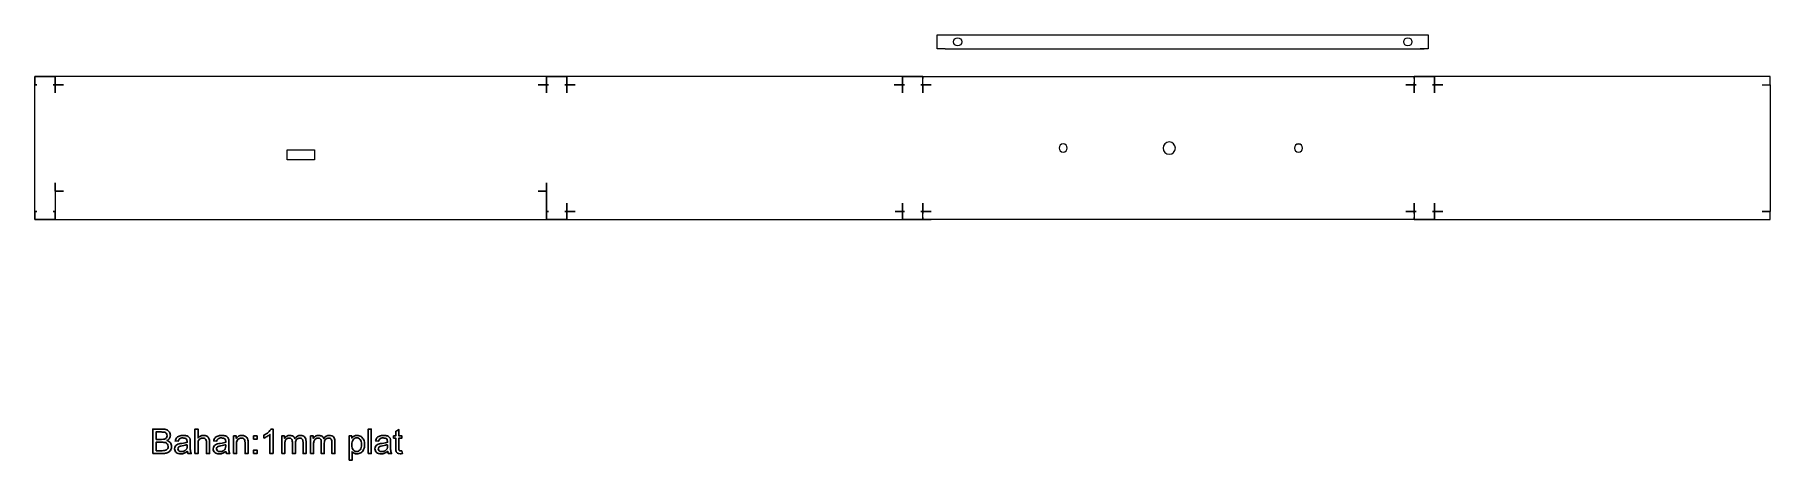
# Model space of a CAD drawing. Header units: millimetres. Extents: x -215 to 209, y -32 to 72.
import ezdxf

# ---------------------------------------------------------------- set-up
doc = ezdxf.new("R2010")
doc.units = ezdxf.units.MM
doc.header["$MEASUREMENT"] = 0
doc.layers.add('Layer 1', color=7, linetype='Continuous')

msp = doc.modelspace()

# ---------------------------------------------------------------- linework, layer by layer
at = {"layer": 'Layer 1', "color": 250, "lineweight": 20}
for centre in [(10.3789, 70.3246), (120.3789, 70.3246)]:
    msp.add_ellipse(centre, major_axis=(0, 1), ratio=1, dxfattribs=at)
for points, knots in [([(7.3789, 68.5746), (7.3789, 68.5746), (5.3789, 68.5746), (5.3789, 68.5746), (5.3789, 68.5746), (5.3789, 68.5746), (5.3789, 72.0746), (5.3789, 72.0746), (5.3789, 72.0746), (5.3789, 72.0746), (125.3789, 72.0746), (125.3789, 72.0746), (125.3789, 72.0746), (125.3789, 72.0746), (125.3789, 68.5746), (125.3789, 68.5746), (125.3789, 68.5746), (125.3789, 68.5746), (123.3789, 68.5746), (123.3789, 68.5746)], [0, 0, 0, 0, 0.16666667, 0.16666667, 0.16666667, 0.16666667, 0.33333333, 0.33333333, 0.33333333, 0.33333333, 0.5, 0.5, 0.5, 0.5, 0.66666667, 0.66666667, 0.66666667, 0.66666667, 1, 1, 1, 1]), ([(-210.5813, 59.8455), (-210.5813, 59.8455), (-210.0813, 59.8455), (-210.0813, 59.8455), (-210.0813, 59.8455), (-210.0813, 59.8455), (-210.0813, 61.8455), (-210.0813, 61.8455), (-210.0813, 61.8455), (-210.0813, 61.8455), (-215.0813, 61.8455), (-215.0813, 61.8455), (-215.0813, 61.8455), (-215.0813, 61.8455), (-215.0813, 59.8455), (-215.0813, 59.8455), (-215.0813, 59.8455), (-215.0813, 59.8455), (-214.5813, 59.8455), (-214.5813, 59.8455)], [0, 0, 0, 0, 0.16666667, 0.16666667, 0.16666667, 0.16666667, 0.33333333, 0.33333333, 0.33333333, 0.33333333, 0.5, 0.5, 0.5, 0.5, 0.66666667, 0.66666667, 0.66666667, 0.66666667, 1, 1, 1, 1]), ([(-214.5813, 59.8455), (-214.5813, 59.8455), (-215.0813, 59.8455), (-215.0813, 59.8455), (-215.0813, 59.8455), (-215.0813, 59.8455), (-215.0813, 61.8455), (-215.0813, 61.8455), (-215.0813, 61.8455), (-215.0813, 61.8455), (-210.0813, 61.8455), (-210.0813, 61.8455), (-210.0813, 61.8455), (-210.0813, 61.8455), (-210.0813, 61.3455), (-210.0813, 61.3455)], [0, 0, 0, 0, 0.2, 0.2, 0.2, 0.2, 0.4, 0.4, 0.4, 0.4, 0.6, 0.6, 0.6, 0.6, 1, 1, 1, 1]), ([(-214.5422, 28.8455), (-214.5422, 28.8455), (-215.0813, 28.8455), (-215.0813, 28.8455), (-215.0813, 28.8455), (-215.0813, 28.8455), (-215.0813, 59.8455), (-215.0813, 59.8455), (-215.0813, 59.8455), (-215.0813, 59.8455), (-214.5813, 59.8455), (-214.5813, 59.8455)], [0, 0, 0, 0, 0.25, 0.25, 0.25, 0.25, 0.5, 0.5, 0.5, 0.5, 1, 1, 1, 1]), ([(-210.0813, 60.3455), (-210.0813, 60.3455), (-210.0813, 59.8455), (-210.0813, 59.8455), (-210.0813, 59.8455), (-210.0813, 59.8455), (-210.5813, 59.8455), (-210.5813, 59.8455)], [0, 0, 0, 0, 0.33333333, 0.33333333, 0.33333333, 0.33333333, 1, 1, 1, 1]), ([(-210.5813, 59.8455), (-210.5813, 59.8455), (-210.0813, 59.8455), (-210.0813, 59.8455), (-210.0813, 59.8455), (-210.0813, 59.8455), (-210.0813, 57.8455), (-210.0813, 57.8455)], [0, 0, 0, 0, 0.33333333, 0.33333333, 0.33333333, 0.33333333, 1, 1, 1, 1]), ([(-210.5813, 59.8455), (-210.5813, 59.8455), (-210.0813, 59.8455), (-210.0813, 59.8455), (-210.0813, 59.8455), (-210.0813, 59.8455), (-210.0813, 57.8455), (-210.0813, 57.8455)], [0, 0, 0, 0, 0.33333333, 0.33333333, 0.33333333, 0.33333333, 1, 1, 1, 1]), ([(-92.0812, 59.8455), (-92.0812, 59.8455), (-90.0812, 59.8455), (-90.0812, 59.8455), (-90.0812, 59.8455), (-90.0812, 59.8455), (-90.0812, 61.8455), (-90.0812, 61.8455), (-90.0812, 61.8455), (-90.0812, 61.8455), (-210.0813, 61.8455), (-210.0813, 61.8455), (-210.0813, 61.8455), (-210.0813, 61.8455), (-210.0813, 59.8455), (-210.0813, 59.8455), (-210.0813, 59.8455), (-210.0813, 59.8455), (-208.0813, 59.8455), (-208.0813, 59.8455)], [0, 0, 0, 0, 0.16666667, 0.16666667, 0.16666667, 0.16666667, 0.33333333, 0.33333333, 0.33333333, 0.33333333, 0.5, 0.5, 0.5, 0.5, 0.66666667, 0.66666667, 0.66666667, 0.66666667, 1, 1, 1, 1]), ([(-208.0813, 59.8455), (-208.0813, 59.8455), (-210.0813, 59.8455), (-210.0813, 59.8455), (-210.0813, 59.8455), (-210.0813, 59.8455), (-210.0813, 60.3455), (-210.0813, 60.3455)], [0, 0, 0, 0, 0.33333333, 0.33333333, 0.33333333, 0.33333333, 1, 1, 1, 1]), ([(-210.0813, 57.8455), (-210.0813, 57.8455), (-210.0813, 59.8455), (-210.0813, 59.8455), (-210.0813, 59.8455), (-210.0813, 59.8455), (-208.0813, 59.8455), (-208.0813, 59.8455)], [0, 0, 0, 0, 0.33333333, 0.33333333, 0.33333333, 0.33333333, 1, 1, 1, 1]), ([(-90.0812, 60.3455), (-90.0812, 60.3455), (-90.0812, 59.8455), (-90.0812, 59.8455), (-90.0812, 59.8455), (-90.0812, 59.8455), (-92.0812, 59.8455), (-92.0812, 59.8455)], [0, 0, 0, 0, 0.33333333, 0.33333333, 0.33333333, 0.33333333, 1, 1, 1, 1]), ([(-92.0812, 59.8455), (-92.0812, 59.8455), (-90.0812, 59.8455), (-90.0812, 59.8455), (-90.0812, 59.8455), (-90.0812, 59.8455), (-90.0812, 57.8455), (-90.0812, 57.8455)], [0, 0, 0, 0, 0.33333333, 0.33333333, 0.33333333, 0.33333333, 1, 1, 1, 1]), ([(-85.5812, 59.8455), (-85.5812, 59.8455), (-85.0812, 59.8455), (-85.0812, 59.8455), (-85.0812, 59.8455), (-85.0812, 59.8455), (-85.0812, 61.8455), (-85.0812, 61.8455), (-85.0812, 61.8455), (-85.0812, 61.8455), (-90.0812, 61.8455), (-90.0812, 61.8455), (-90.0812, 61.8455), (-90.0812, 61.8455), (-90.0812, 59.8455), (-90.0812, 59.8455), (-90.0812, 59.8455), (-90.0812, 59.8455), (-89.5812, 59.8455), (-89.5812, 59.8455)], [0, 0, 0, 0, 0.16666667, 0.16666667, 0.16666667, 0.16666667, 0.33333333, 0.33333333, 0.33333333, 0.33333333, 0.5, 0.5, 0.5, 0.5, 0.66666667, 0.66666667, 0.66666667, 0.66666667, 1, 1, 1, 1]), ([(-90.0812, 61.3455), (-90.0812, 61.3455), (-90.0812, 61.8455), (-90.0812, 61.8455), (-90.0812, 61.8455), (-90.0812, 61.8455), (-85.0812, 61.8455), (-85.0812, 61.8455), (-85.0812, 61.8455), (-85.0812, 61.8455), (-85.0812, 61.3455), (-85.0812, 61.3455)], [0, 0, 0, 0, 0.25, 0.25, 0.25, 0.25, 0.5, 0.5, 0.5, 0.5, 1, 1, 1, 1]), ([(-89.5812, 59.8455), (-89.5812, 59.8455), (-90.0812, 59.8455), (-90.0812, 59.8455), (-90.0812, 59.8455), (-90.0812, 59.8455), (-90.0812, 60.3455), (-90.0812, 60.3455)], [0, 0, 0, 0, 0.33333333, 0.33333333, 0.33333333, 0.33333333, 1, 1, 1, 1]), ([(-90.0812, 57.8455), (-90.0812, 57.8455), (-90.0812, 59.8455), (-90.0812, 59.8455), (-90.0812, 59.8455), (-90.0812, 59.8455), (-89.5812, 59.8455), (-89.5812, 59.8455)], [0, 0, 0, 0, 0.33333333, 0.33333333, 0.33333333, 0.33333333, 1, 1, 1, 1]), ([(-90.0812, 57.8455), (-90.0812, 57.8455), (-90.0812, 59.8455), (-90.0812, 59.8455), (-90.0812, 59.8455), (-90.0812, 59.8455), (-89.5812, 59.8455), (-89.5812, 59.8455)], [0, 0, 0, 0, 0.33333333, 0.33333333, 0.33333333, 0.33333333, 1, 1, 1, 1]), ([(-85.0812, 60.3455), (-85.0812, 60.3455), (-85.0812, 59.8455), (-85.0812, 59.8455), (-85.0812, 59.8455), (-85.0812, 59.8455), (-85.5812, 59.8455), (-85.5812, 59.8455)], [0, 0, 0, 0, 0.33333333, 0.33333333, 0.33333333, 0.33333333, 1, 1, 1, 1]), ([(-85.5812, 59.8455), (-85.5812, 59.8455), (-85.0812, 59.8455), (-85.0812, 59.8455), (-85.0812, 59.8455), (-85.0812, 59.8455), (-85.0812, 57.8455), (-85.0812, 57.8455)], [0, 0, 0, 0, 0.33333333, 0.33333333, 0.33333333, 0.33333333, 1, 1, 1, 1]), ([(-85.5812, 59.8455), (-85.5812, 59.8455), (-85.0812, 59.8455), (-85.0812, 59.8455), (-85.0812, 59.8455), (-85.0812, 59.8455), (-85.0812, 57.8455), (-85.0812, 57.8455)], [0, 0, 0, 0, 0.33333333, 0.33333333, 0.33333333, 0.33333333, 1, 1, 1, 1]), ([(-5.0812, 59.8455), (-5.0812, 59.8455), (-3.0812, 59.8455), (-3.0812, 59.8455), (-3.0812, 59.8455), (-3.0812, 59.8455), (-3.0812, 61.8455), (-3.0812, 61.8455), (-3.0812, 61.8455), (-3.0812, 61.8455), (-85.0812, 61.8455), (-85.0812, 61.8455), (-85.0812, 61.8455), (-85.0812, 61.8455), (-85.0812, 59.8455), (-85.0812, 59.8455), (-85.0812, 59.8455), (-85.0812, 59.8455), (-83.0812, 59.8455), (-83.0812, 59.8455)], [0, 0, 0, 0, 0.16666667, 0.16666667, 0.16666667, 0.16666667, 0.33333333, 0.33333333, 0.33333333, 0.33333333, 0.5, 0.5, 0.5, 0.5, 0.66666667, 0.66666667, 0.66666667, 0.66666667, 1, 1, 1, 1]), ([(-83.0812, 59.8455), (-83.0812, 59.8455), (-85.0812, 59.8455), (-85.0812, 59.8455), (-85.0812, 59.8455), (-85.0812, 59.8455), (-85.0812, 60.3455), (-85.0812, 60.3455)], [0, 0, 0, 0, 0.33333333, 0.33333333, 0.33333333, 0.33333333, 1, 1, 1, 1]), ([(-85.0811, 57.8455), (-85.0811, 57.8455), (-85.0811, 59.8455), (-85.0811, 59.8455), (-85.0811, 59.8455), (-85.0811, 59.8455), (-83.0812, 59.8455), (-83.0812, 59.8455)], [0, 0, 0, 0, 0.33333333, 0.33333333, 0.33333333, 0.33333333, 1, 1, 1, 1]), ([(-3.0812, 60.3455), (-3.0812, 60.3455), (-3.0812, 59.8455), (-3.0812, 59.8455), (-3.0812, 59.8455), (-3.0812, 59.8455), (-5.0812, 59.8455), (-5.0812, 59.8455)], [0, 0, 0, 0, 0.33333333, 0.33333333, 0.33333333, 0.33333333, 1, 1, 1, 1]), ([(-5.0812, 59.8455), (-5.0812, 59.8455), (-3.0812, 59.8455), (-3.0812, 59.8455), (-3.0812, 59.8455), (-3.0812, 59.8455), (-3.0812, 57.8455), (-3.0812, 57.8455)], [0, 0, 0, 0, 0.33333333, 0.33333333, 0.33333333, 0.33333333, 1, 1, 1, 1]), ([(1.4188, 59.8455), (1.4188, 59.8455), (1.9187, 59.8455), (1.9187, 59.8455), (1.9187, 59.8455), (1.9187, 59.8455), (1.9187, 61.8455), (1.9187, 61.8455), (1.9187, 61.8455), (1.9187, 61.8455), (-3.0813, 61.8455), (-3.0813, 61.8455), (-3.0813, 61.8455), (-3.0813, 61.8455), (-3.0813, 59.8455), (-3.0813, 59.8455), (-3.0813, 59.8455), (-3.0813, 59.8455), (-2.5812, 59.8455), (-2.5812, 59.8455)], [0, 0, 0, 0, 0.16666667, 0.16666667, 0.16666667, 0.16666667, 0.33333333, 0.33333333, 0.33333333, 0.33333333, 0.5, 0.5, 0.5, 0.5, 0.66666667, 0.66666667, 0.66666667, 0.66666667, 1, 1, 1, 1]), ([(-3.0813, 57.8455), (-3.0813, 57.8455), (-3.0813, 59.8455), (-3.0813, 59.8455), (-3.0813, 59.8455), (-3.0813, 59.8455), (-2.5812, 59.8455), (-2.5812, 59.8455)], [0, 0, 0, 0, 0.33333333, 0.33333333, 0.33333333, 0.33333333, 1, 1, 1, 1]), ([(-3.0812, 61.3455), (-3.0812, 61.3455), (-3.0812, 61.8455), (-3.0812, 61.8455), (-3.0812, 61.8455), (-3.0812, 61.8455), (1.9188, 61.8455), (1.9188, 61.8455), (1.9188, 61.8455), (1.9188, 61.8455), (1.9188, 61.3455), (1.9188, 61.3455)], [0, 0, 0, 0, 0.25, 0.25, 0.25, 0.25, 0.5, 0.5, 0.5, 0.5, 1, 1, 1, 1]), ([(-2.5812, 59.8455), (-2.5812, 59.8455), (-3.0812, 59.8455), (-3.0812, 59.8455), (-3.0812, 59.8455), (-3.0812, 59.8455), (-3.0812, 60.3455), (-3.0812, 60.3455)], [0, 0, 0, 0, 0.33333333, 0.33333333, 0.33333333, 0.33333333, 1, 1, 1, 1]), ([(-3.0812, 57.8455), (-3.0812, 57.8455), (-3.0812, 59.8455), (-3.0812, 59.8455), (-3.0812, 59.8455), (-3.0812, 59.8455), (-2.5812, 59.8455), (-2.5812, 59.8455)], [0, 0, 0, 0, 0.33333333, 0.33333333, 0.33333333, 0.33333333, 1, 1, 1, 1]), ([(1.4187, 59.8457), (1.4187, 59.8457), (1.9187, 59.8457), (1.9187, 59.8457), (1.9187, 59.8457), (1.9187, 59.8457), (1.9187, 60.3457), (1.9187, 60.3457)], [0, 0, 0, 0, 0.33333333, 0.33333333, 0.33333333, 0.33333333, 1, 1, 1, 1]), ([(1.9187, 57.8457), (1.9187, 57.8457), (1.9187, 59.8457), (1.9187, 59.8457), (1.9187, 59.8457), (1.9187, 59.8457), (1.4187, 59.8457), (1.4187, 59.8457)], [0, 0, 0, 0, 0.33333333, 0.33333333, 0.33333333, 0.33333333, 1, 1, 1, 1]), ([(1.4188, 59.8455), (1.4188, 59.8455), (1.9187, 59.8455), (1.9187, 59.8455), (1.9187, 59.8455), (1.9187, 59.8455), (1.9187, 57.8455), (1.9187, 57.8455)], [0, 0, 0, 0, 0.33333333, 0.33333333, 0.33333333, 0.33333333, 1, 1, 1, 1]), ([(3.9187, 59.8457), (3.9187, 59.8457), (1.9187, 59.8457), (1.9187, 59.8457), (1.9187, 59.8457), (1.9187, 59.8457), (1.9187, 61.8457), (1.9187, 61.8457), (1.9187, 61.8457), (1.9187, 61.8457), (121.9188, 61.8457), (121.9188, 61.8457), (121.9188, 61.8457), (121.9188, 61.8457), (121.9188, 59.8457), (121.9188, 59.8457), (121.9188, 59.8457), (121.9188, 59.8457), (119.9188, 59.8457), (119.9188, 59.8457)], [0, 0, 0, 0, 0.16666667, 0.16666667, 0.16666667, 0.16666667, 0.33333333, 0.33333333, 0.33333333, 0.33333333, 0.5, 0.5, 0.5, 0.5, 0.66666667, 0.66666667, 0.66666667, 0.66666667, 1, 1, 1, 1]), ([(1.9187, 57.8457), (1.9187, 57.8457), (1.9187, 59.8457), (1.9187, 59.8457), (1.9187, 59.8457), (1.9187, 59.8457), (3.9187, 59.8457), (3.9187, 59.8457)], [0, 0, 0, 0, 0.33333333, 0.33333333, 0.33333333, 0.33333333, 1, 1, 1, 1]), ([(119.9188, 59.8457), (119.9188, 59.8457), (121.9188, 59.8457), (121.9188, 59.8457), (121.9188, 59.8457), (121.9188, 59.8457), (121.9188, 57.8457), (121.9188, 57.8457)], [0, 0, 0, 0, 0.33333333, 0.33333333, 0.33333333, 0.33333333, 1, 1, 1, 1]), ([(119.9188, 59.8457), (119.9188, 59.8457), (121.9188, 59.8457), (121.9188, 59.8457), (121.9188, 59.8457), (121.9188, 59.8457), (121.9188, 57.8457), (121.9188, 57.8457)], [0, 0, 0, 0, 0.33333333, 0.33333333, 0.33333333, 0.33333333, 1, 1, 1, 1]), ([(119.9188, 59.8457), (119.9188, 59.8457), (121.9188, 59.8457), (121.9188, 59.8457), (121.9188, 59.8457), (121.9188, 59.8457), (121.9188, 57.8457), (121.9188, 57.8457)], [0, 0, 0, 0, 0.33333333, 0.33333333, 0.33333333, 0.33333333, 1, 1, 1, 1]), ([(121.9187, 61.3455), (121.9187, 61.3455), (121.9187, 61.8455), (121.9187, 61.8455), (121.9187, 61.8455), (121.9187, 61.8455), (124.1962, 61.8455), (124.1962, 61.8455), (124.1962, 61.8455), (124.1962, 61.8455), (124.9635, 61.8455), (124.9635, 61.8455), (124.9635, 61.8455), (124.9635, 61.8455), (126.9187, 61.8455), (126.9187, 61.8455), (126.9187, 61.8455), (126.9187, 61.8455), (126.9187, 61.3455), (126.9187, 61.3455)], [0, 0, 0, 0, 0.16666667, 0.16666667, 0.16666667, 0.16666667, 0.33333333, 0.33333333, 0.33333333, 0.33333333, 0.5, 0.5, 0.5, 0.5, 0.66666667, 0.66666667, 0.66666667, 0.66666667, 1, 1, 1, 1]), ([(126.4187, 59.8455), (126.4187, 59.8455), (126.9188, 59.8455), (126.9188, 59.8455), (126.9188, 59.8455), (126.9188, 59.8455), (126.9188, 61.8455), (126.9188, 61.8455), (126.9188, 61.8455), (126.9188, 61.8455), (121.9188, 61.8455), (121.9188, 61.8455), (121.9188, 61.8455), (121.9188, 61.8455), (121.9188, 59.8455), (121.9188, 59.8455)], [0, 0, 0, 0, 0.2, 0.2, 0.2, 0.2, 0.4, 0.4, 0.4, 0.4, 0.6, 0.6, 0.6, 0.6, 1, 1, 1, 1]), ([(121.9188, 60.3457), (121.9188, 60.3457), (121.9188, 59.8457), (121.9188, 59.8457), (121.9188, 59.8457), (121.9188, 59.8457), (122.4188, 59.8457), (122.4188, 59.8457)], [0, 0, 0, 0, 0.33333333, 0.33333333, 0.33333333, 0.33333333, 1, 1, 1, 1]), ([(122.4188, 59.8457), (122.4188, 59.8457), (121.9188, 59.8457), (121.9188, 59.8457), (121.9188, 59.8457), (121.9188, 59.8457), (121.9188, 57.8457), (121.9188, 57.8457)], [0, 0, 0, 0, 0.33333333, 0.33333333, 0.33333333, 0.33333333, 1, 1, 1, 1]), ([(126.9187, 60.3455), (126.9187, 60.3455), (126.9187, 59.8455), (126.9187, 59.8455), (126.9187, 59.8455), (126.9187, 59.8455), (126.4187, 59.8455), (126.4187, 59.8455)], [0, 0, 0, 0, 0.33333333, 0.33333333, 0.33333333, 0.33333333, 1, 1, 1, 1]), ([(126.4187, 59.8455), (126.4187, 59.8455), (126.9188, 59.8455), (126.9188, 59.8455), (126.9188, 59.8455), (126.9188, 59.8455), (126.9188, 57.8455), (126.9188, 57.8455)], [0, 0, 0, 0, 0.33333333, 0.33333333, 0.33333333, 0.33333333, 1, 1, 1, 1]), ([(126.4187, 59.8455), (126.4187, 59.8455), (126.9187, 59.8455), (126.9187, 59.8455), (126.9187, 59.8455), (126.9187, 59.8455), (126.9187, 57.8455), (126.9187, 57.8455)], [0, 0, 0, 0, 0.33333333, 0.33333333, 0.33333333, 0.33333333, 1, 1, 1, 1]), ([(206.9187, 59.8455), (206.9187, 59.8455), (208.9187, 59.8455), (208.9187, 59.8455), (208.9187, 59.8455), (208.9187, 59.8455), (208.9187, 61.8455), (208.9187, 61.8455), (208.9187, 61.8455), (208.9187, 61.8455), (126.9187, 61.8455), (126.9187, 61.8455), (126.9187, 61.8455), (126.9187, 61.8455), (126.9187, 59.8455), (126.9187, 59.8455), (126.9187, 59.8455), (126.9187, 59.8455), (128.9187, 59.8455), (128.9187, 59.8455)], [0, 0, 0, 0, 0.16666667, 0.16666667, 0.16666667, 0.16666667, 0.33333333, 0.33333333, 0.33333333, 0.33333333, 0.5, 0.5, 0.5, 0.5, 0.66666667, 0.66666667, 0.66666667, 0.66666667, 1, 1, 1, 1]), ([(128.9187, 59.8455), (128.9187, 59.8455), (126.9187, 59.8455), (126.9187, 59.8455), (126.9187, 59.8455), (126.9187, 59.8455), (126.9187, 60.3455), (126.9187, 60.3455)], [0, 0, 0, 0, 0.33333333, 0.33333333, 0.33333333, 0.33333333, 1, 1, 1, 1]), ([(128.9187, 59.8455), (128.9187, 59.8455), (126.9187, 59.8455), (126.9187, 59.8455), (126.9187, 59.8455), (126.9187, 59.8455), (126.9187, 60.3455), (126.9187, 60.3455)], [0, 0, 0, 0, 0.33333333, 0.33333333, 0.33333333, 0.33333333, 1, 1, 1, 1]), ([(126.9187, 57.8455), (126.9187, 57.8455), (126.9187, 59.8455), (126.9187, 59.8455), (126.9187, 59.8455), (126.9187, 59.8455), (128.9187, 59.8455), (128.9187, 59.8455)], [0, 0, 0, 0, 0.33333333, 0.33333333, 0.33333333, 0.33333333, 1, 1, 1, 1]), ([(126.9188, 57.8455), (126.9188, 57.8455), (126.9188, 59.8455), (126.9188, 59.8455), (126.9188, 59.8455), (126.9188, 59.8455), (128.9187, 59.8455), (128.9187, 59.8455)], [0, 0, 0, 0, 0.33333333, 0.33333333, 0.33333333, 0.33333333, 1, 1, 1, 1]), ([(206.9187, 59.8455), (206.9187, 59.8455), (208.9187, 59.8455), (208.9187, 59.8455), (208.9187, 59.8455), (208.9187, 59.8455), (208.9187, 28.8455), (208.9187, 28.8455), (208.9187, 28.8455), (208.9187, 28.8455), (206.9187, 28.8455), (206.9187, 28.8455)], [0, 0, 0, 0, 0.25, 0.25, 0.25, 0.25, 0.5, 0.5, 0.5, 0.5, 1, 1, 1, 1]), ([(-153.4316, 41.4425), (-153.4316, 41.4425), (-146.7316, 41.4425), (-146.7316, 41.4425), (-146.7316, 41.4425), (-146.7316, 41.4425), (-146.7316, 43.9425), (-146.7316, 43.9425), (-146.7316, 43.9425), (-146.7316, 43.9425), (-153.4316, 43.9425), (-153.4316, 43.9425), (-153.4316, 43.9425), (-153.4316, 43.9425), (-153.4316, 41.4425), (-153.4316, 41.4425), (-153.4316, 41.4425), (-153.4316, 41.4425), (-153.4316, 41.4425), (-153.4316, 41.4425)], [0, 0, 0, 0, 0.16666667, 0.16666667, 0.16666667, 0.16666667, 0.33333333, 0.33333333, 0.33333333, 0.33333333, 0.5, 0.5, 0.5, 0.5, 0.66666667, 0.66666667, 0.66666667, 0.66666667, 1, 1, 1, 1]), ([(36.1656, 43.345), (35.6133, 43.345), (35.1656, 43.7927), (35.1656, 44.345), (35.1656, 44.345), (35.1656, 44.8973), (35.6133, 45.345), (36.1656, 45.345), (36.1656, 45.345), (36.7179, 45.345), (37.1656, 44.8973), (37.1656, 44.345), (37.1656, 44.345), (37.1656, 43.7927), (36.7179, 43.345), (36.1656, 43.345)], [0, 0, 0, 0, 0.2, 0.2, 0.2, 0.2, 0.4, 0.4, 0.4, 0.4, 0.6, 0.6, 0.6, 0.6, 1, 1, 1, 1]), ([(36.1656, 43.345), (35.6133, 43.345), (35.1656, 43.7927), (35.1656, 44.345), (35.1656, 44.345), (35.1656, 44.8973), (35.6133, 45.345), (36.1656, 45.345), (36.1656, 45.345), (36.7179, 45.345), (37.1656, 44.8973), (37.1656, 44.345), (37.1656, 44.345), (37.1656, 43.7927), (36.7179, 43.345), (36.1656, 43.345)], [0, 0, 0, 0, 0.2, 0.2, 0.2, 0.2, 0.4, 0.4, 0.4, 0.4, 0.6, 0.6, 0.6, 0.6, 1, 1, 1, 1]), ([(36.1656, 43.345), (35.6133, 43.345), (35.1656, 43.7927), (35.1656, 44.345), (35.1656, 44.345), (35.1656, 44.8973), (35.6133, 45.345), (36.1656, 45.345), (36.1656, 45.345), (36.7179, 45.345), (37.1656, 44.8973), (37.1656, 44.345), (37.1656, 44.345), (37.1656, 43.7927), (36.7179, 43.345), (36.1656, 43.345)], [0, 0, 0, 0, 0.2, 0.2, 0.2, 0.2, 0.4, 0.4, 0.4, 0.4, 0.6, 0.6, 0.6, 0.6, 1, 1, 1, 1]), ([(36.1656, 43.345), (35.6133, 43.345), (35.1656, 43.7927), (35.1656, 44.345), (35.1656, 44.345), (35.1656, 44.8973), (35.6133, 45.345), (36.1656, 45.345), (36.1656, 45.345), (36.7179, 45.345), (37.1656, 44.8973), (37.1656, 44.345), (37.1656, 44.345), (37.1656, 43.7927), (36.7179, 43.345), (36.1656, 43.345)], [0, 0, 0, 0, 0.2, 0.2, 0.2, 0.2, 0.4, 0.4, 0.4, 0.4, 0.6, 0.6, 0.6, 0.6, 1, 1, 1, 1]), ([(36.1656, 43.345), (35.6133, 43.345), (35.1656, 43.7927), (35.1656, 44.345), (35.1656, 44.345), (35.1656, 44.8973), (35.6133, 45.345), (36.1656, 45.345), (36.1656, 45.345), (36.7179, 45.345), (37.1656, 44.8973), (37.1656, 44.345), (37.1656, 44.345), (37.1656, 43.7927), (36.7179, 43.345), (36.1656, 43.345)], [0, 0, 0, 0, 0.2, 0.2, 0.2, 0.2, 0.4, 0.4, 0.4, 0.4, 0.6, 0.6, 0.6, 0.6, 1, 1, 1, 1]), ([(36.1656, 43.345), (35.6133, 43.345), (35.1656, 43.7927), (35.1656, 44.345), (35.1656, 44.345), (35.1656, 44.8973), (35.6133, 45.345), (36.1656, 45.345), (36.1656, 45.345), (36.7179, 45.345), (37.1656, 44.8973), (37.1656, 44.345), (37.1656, 44.345), (37.1656, 43.7927), (36.7179, 43.345), (36.1656, 43.345)], [0, 0, 0, 0, 0.2, 0.2, 0.2, 0.2, 0.4, 0.4, 0.4, 0.4, 0.6, 0.6, 0.6, 0.6, 1, 1, 1, 1]), ([(36.1656, 43.345), (35.6133, 43.345), (35.1656, 43.7927), (35.1656, 44.345), (35.1656, 44.345), (35.1656, 44.8973), (35.6133, 45.345), (36.1656, 45.345), (36.1656, 45.345), (36.7179, 45.345), (37.1656, 44.8973), (37.1656, 44.345), (37.1656, 44.345), (37.1656, 43.7927), (36.7179, 43.345), (36.1656, 43.345)], [0, 0, 0, 0, 0.2, 0.2, 0.2, 0.2, 0.4, 0.4, 0.4, 0.4, 0.6, 0.6, 0.6, 0.6, 1, 1, 1, 1]), ([(36.1656, 43.345), (35.6133, 43.345), (35.1656, 43.7927), (35.1656, 44.345), (35.1656, 44.345), (35.1656, 44.8973), (35.6133, 45.345), (36.1656, 45.345), (36.1656, 45.345), (36.7179, 45.345), (37.1656, 44.8973), (37.1656, 44.345), (37.1656, 44.345), (37.1656, 43.7927), (36.7179, 43.345), (36.1656, 43.345)], [0, 0, 0, 0, 0.2, 0.2, 0.2, 0.2, 0.4, 0.4, 0.4, 0.4, 0.6, 0.6, 0.6, 0.6, 1, 1, 1, 1]), ([(36.1656, 43.345), (35.6133, 43.345), (35.1656, 43.7927), (35.1656, 44.345), (35.1656, 44.345), (35.1656, 44.8973), (35.6133, 45.345), (36.1656, 45.345), (36.1656, 45.345), (36.7179, 45.345), (37.1656, 44.8973), (37.1656, 44.345), (37.1656, 44.345), (37.1656, 43.7927), (36.7179, 43.345), (36.1656, 43.345)], [0, 0, 0, 0, 0.2, 0.2, 0.2, 0.2, 0.4, 0.4, 0.4, 0.4, 0.6, 0.6, 0.6, 0.6, 1, 1, 1, 1]), ([(36.1656, 43.345), (35.6133, 43.345), (35.1656, 43.7927), (35.1656, 44.345), (35.1656, 44.345), (35.1656, 44.8973), (35.6133, 45.345), (36.1656, 45.345), (36.1656, 45.345), (36.7179, 45.345), (37.1656, 44.8973), (37.1656, 44.345), (37.1656, 44.345), (37.1656, 43.7927), (36.7179, 43.345), (36.1656, 43.345)], [0, 0, 0, 0, 0.2, 0.2, 0.2, 0.2, 0.4, 0.4, 0.4, 0.4, 0.6, 0.6, 0.6, 0.6, 1, 1, 1, 1]), ([(36.1656, 43.345), (35.6133, 43.345), (35.1656, 43.7927), (35.1656, 44.345), (35.1656, 44.345), (35.1656, 44.8973), (35.6133, 45.345), (36.1656, 45.345), (36.1656, 45.345), (36.7179, 45.345), (37.1656, 44.8973), (37.1656, 44.345), (37.1656, 44.345), (37.1656, 43.7927), (36.7179, 43.345), (36.1656, 43.345)], [0, 0, 0, 0, 0.2, 0.2, 0.2, 0.2, 0.4, 0.4, 0.4, 0.4, 0.6, 0.6, 0.6, 0.6, 1, 1, 1, 1]), ([(36.1656, 43.345), (35.6133, 43.345), (35.1656, 43.7927), (35.1656, 44.345), (35.1656, 44.345), (35.1656, 44.8973), (35.6133, 45.345), (36.1656, 45.345), (36.1656, 45.345), (36.7179, 45.345), (37.1656, 44.8973), (37.1656, 44.345), (37.1656, 44.345), (37.1656, 43.7927), (36.7179, 43.345), (36.1656, 43.345)], [0, 0, 0, 0, 0.2, 0.2, 0.2, 0.2, 0.4, 0.4, 0.4, 0.4, 0.6, 0.6, 0.6, 0.6, 1, 1, 1, 1]), ([(36.1656, 43.345), (35.6133, 43.345), (35.1656, 43.7927), (35.1656, 44.345), (35.1656, 44.345), (35.1656, 44.8973), (35.6133, 45.345), (36.1656, 45.345), (36.1656, 45.345), (36.7179, 45.345), (37.1656, 44.8973), (37.1656, 44.345), (37.1656, 44.345), (37.1656, 43.7927), (36.7179, 43.345), (36.1656, 43.345)], [0, 0, 0, 0, 0.2, 0.2, 0.2, 0.2, 0.4, 0.4, 0.4, 0.4, 0.6, 0.6, 0.6, 0.6, 1, 1, 1, 1]), ([(36.1656, 43.345), (35.6133, 43.345), (35.1656, 43.7927), (35.1656, 44.345), (35.1656, 44.345), (35.1656, 44.8973), (35.6133, 45.345), (36.1656, 45.345), (36.1656, 45.345), (36.7179, 45.345), (37.1656, 44.8973), (37.1656, 44.345), (37.1656, 44.345), (37.1656, 43.7927), (36.7179, 43.345), (36.1656, 43.345)], [0, 0, 0, 0, 0.2, 0.2, 0.2, 0.2, 0.4, 0.4, 0.4, 0.4, 0.6, 0.6, 0.6, 0.6, 1, 1, 1, 1]), ([(36.1656, 43.345), (35.6133, 43.345), (35.1656, 43.7927), (35.1656, 44.345), (35.1656, 44.345), (35.1656, 44.8973), (35.6133, 45.345), (36.1656, 45.345), (36.1656, 45.345), (36.7179, 45.345), (37.1656, 44.8973), (37.1656, 44.345), (37.1656, 44.345), (37.1656, 43.7927), (36.7179, 43.345), (36.1656, 43.345)], [0, 0, 0, 0, 0.2, 0.2, 0.2, 0.2, 0.4, 0.4, 0.4, 0.4, 0.6, 0.6, 0.6, 0.6, 1, 1, 1, 1]), ([(36.1656, 43.345), (35.6133, 43.345), (35.1656, 43.7927), (35.1656, 44.345), (35.1656, 44.345), (35.1656, 44.8973), (35.6133, 45.345), (36.1656, 45.345), (36.1656, 45.345), (36.7179, 45.345), (37.1656, 44.8973), (37.1656, 44.345), (37.1656, 44.345), (37.1656, 43.7927), (36.7179, 43.345), (36.1656, 43.345)], [0, 0, 0, 0, 0.2, 0.2, 0.2, 0.2, 0.4, 0.4, 0.4, 0.4, 0.6, 0.6, 0.6, 0.6, 1, 1, 1, 1]), ([(36.1656, 43.345), (35.6133, 43.345), (35.1656, 43.7927), (35.1656, 44.345), (35.1656, 44.345), (35.1656, 44.8973), (35.6133, 45.345), (36.1656, 45.345), (36.1656, 45.345), (36.7179, 45.345), (37.1656, 44.8973), (37.1656, 44.345), (37.1656, 44.345), (37.1656, 43.7927), (36.7179, 43.345), (36.1656, 43.345)], [0, 0, 0, 0, 0.2, 0.2, 0.2, 0.2, 0.4, 0.4, 0.4, 0.4, 0.6, 0.6, 0.6, 0.6, 1, 1, 1, 1]), ([(36.1656, 43.345), (35.6133, 43.345), (35.1656, 43.7927), (35.1656, 44.345), (35.1656, 44.345), (35.1656, 44.8973), (35.6133, 45.345), (36.1656, 45.345), (36.1656, 45.345), (36.7179, 45.345), (37.1656, 44.8973), (37.1656, 44.345), (37.1656, 44.345), (37.1656, 43.7927), (36.7179, 43.345), (36.1656, 43.345)], [0, 0, 0, 0, 0.2, 0.2, 0.2, 0.2, 0.4, 0.4, 0.4, 0.4, 0.6, 0.6, 0.6, 0.6, 1, 1, 1, 1]), ([(36.1656, 43.345), (35.6133, 43.345), (35.1656, 43.7927), (35.1656, 44.345), (35.1656, 44.345), (35.1656, 44.8973), (35.6133, 45.345), (36.1656, 45.345), (36.1656, 45.345), (36.7179, 45.345), (37.1656, 44.8973), (37.1656, 44.345), (37.1656, 44.345), (37.1656, 43.7927), (36.7179, 43.345), (36.1656, 43.345)], [0, 0, 0, 0, 0.2, 0.2, 0.2, 0.2, 0.4, 0.4, 0.4, 0.4, 0.6, 0.6, 0.6, 0.6, 1, 1, 1, 1]), ([(36.1656, 43.345), (35.6133, 43.345), (35.1656, 43.7927), (35.1656, 44.345), (35.1656, 44.345), (35.1656, 44.8973), (35.6133, 45.345), (36.1656, 45.345), (36.1656, 45.345), (36.7179, 45.345), (37.1656, 44.8973), (37.1656, 44.345), (37.1656, 44.345), (37.1656, 43.7927), (36.7179, 43.345), (36.1656, 43.345)], [0, 0, 0, 0, 0.2, 0.2, 0.2, 0.2, 0.4, 0.4, 0.4, 0.4, 0.6, 0.6, 0.6, 0.6, 1, 1, 1, 1]), ([(36.1656, 43.345), (35.6133, 43.345), (35.1656, 43.7927), (35.1656, 44.345), (35.1656, 44.345), (35.1656, 44.8973), (35.6133, 45.345), (36.1656, 45.345), (36.1656, 45.345), (36.7179, 45.345), (37.1656, 44.8973), (37.1656, 44.345), (37.1656, 44.345), (37.1656, 43.7927), (36.7179, 43.345), (36.1656, 43.345)], [0, 0, 0, 0, 0.2, 0.2, 0.2, 0.2, 0.4, 0.4, 0.4, 0.4, 0.6, 0.6, 0.6, 0.6, 1, 1, 1, 1]), ([(62.1005, 42.8457), (61.2721, 42.8457), (60.6005, 43.5173), (60.6005, 44.3457), (60.6005, 44.3457), (60.6005, 45.1741), (61.2721, 45.8457), (62.1005, 45.8457), (62.1005, 45.8457), (62.9289, 45.8457), (63.6005, 45.1741), (63.6005, 44.3457), (63.6005, 44.3457), (63.6005, 43.5173), (62.9289, 42.8457), (62.1005, 42.8457)], [0, 0, 0, 0, 0.2, 0.2, 0.2, 0.2, 0.4, 0.4, 0.4, 0.4, 0.6, 0.6, 0.6, 0.6, 1, 1, 1, 1]), ([(62.1005, 42.8457), (61.2721, 42.8457), (60.6005, 43.5173), (60.6005, 44.3457), (60.6005, 44.3457), (60.6005, 45.1741), (61.2721, 45.8457), (62.1005, 45.8457), (62.1005, 45.8457), (62.9289, 45.8457), (63.6005, 45.1741), (63.6005, 44.3457), (63.6005, 44.3457), (63.6005, 43.5173), (62.9289, 42.8457), (62.1005, 42.8457)], [0, 0, 0, 0, 0.2, 0.2, 0.2, 0.2, 0.4, 0.4, 0.4, 0.4, 0.6, 0.6, 0.6, 0.6, 1, 1, 1, 1]), ([(62.1005, 42.8457), (61.2721, 42.8457), (60.6005, 43.5173), (60.6005, 44.3457), (60.6005, 44.3457), (60.6005, 45.1741), (61.2721, 45.8457), (62.1005, 45.8457), (62.1005, 45.8457), (62.9289, 45.8457), (63.6005, 45.1741), (63.6005, 44.3457), (63.6005, 44.3457), (63.6005, 43.5173), (62.9289, 42.8457), (62.1005, 42.8457)], [0, 0, 0, 0, 0.2, 0.2, 0.2, 0.2, 0.4, 0.4, 0.4, 0.4, 0.6, 0.6, 0.6, 0.6, 1, 1, 1, 1]), ([(62.1005, 42.8457), (61.2721, 42.8457), (60.6005, 43.5173), (60.6005, 44.3457), (60.6005, 44.3457), (60.6005, 45.1741), (61.2721, 45.8457), (62.1005, 45.8457), (62.1005, 45.8457), (62.9289, 45.8457), (63.6005, 45.1741), (63.6005, 44.3457), (63.6005, 44.3457), (63.6005, 43.5173), (62.9289, 42.8457), (62.1005, 42.8457)], [0, 0, 0, 0, 0.2, 0.2, 0.2, 0.2, 0.4, 0.4, 0.4, 0.4, 0.6, 0.6, 0.6, 0.6, 1, 1, 1, 1]), ([(62.1005, 42.8457), (61.2721, 42.8457), (60.6005, 43.5173), (60.6005, 44.3457), (60.6005, 44.3457), (60.6005, 45.1741), (61.2721, 45.8457), (62.1005, 45.8457), (62.1005, 45.8457), (62.9289, 45.8457), (63.6005, 45.1741), (63.6005, 44.3457), (63.6005, 44.3457), (63.6005, 43.5173), (62.9289, 42.8457), (62.1005, 42.8457)], [0, 0, 0, 0, 0.2, 0.2, 0.2, 0.2, 0.4, 0.4, 0.4, 0.4, 0.6, 0.6, 0.6, 0.6, 1, 1, 1, 1]), ([(62.1005, 42.8457), (61.2721, 42.8457), (60.6005, 43.5173), (60.6005, 44.3457), (60.6005, 44.3457), (60.6005, 45.1741), (61.2721, 45.8457), (62.1005, 45.8457), (62.1005, 45.8457), (62.9289, 45.8457), (63.6005, 45.1741), (63.6005, 44.3457), (63.6005, 44.3457), (63.6005, 43.5173), (62.9289, 42.8457), (62.1005, 42.8457)], [0, 0, 0, 0, 0.2, 0.2, 0.2, 0.2, 0.4, 0.4, 0.4, 0.4, 0.6, 0.6, 0.6, 0.6, 1, 1, 1, 1]), ([(62.1005, 42.8457), (61.2721, 42.8457), (60.6005, 43.5173), (60.6005, 44.3457), (60.6005, 44.3457), (60.6005, 45.1741), (61.2721, 45.8457), (62.1005, 45.8457), (62.1005, 45.8457), (62.9289, 45.8457), (63.6005, 45.1741), (63.6005, 44.3457), (63.6005, 44.3457), (63.6005, 43.5173), (62.9289, 42.8457), (62.1005, 42.8457)], [0, 0, 0, 0, 0.2, 0.2, 0.2, 0.2, 0.4, 0.4, 0.4, 0.4, 0.6, 0.6, 0.6, 0.6, 1, 1, 1, 1]), ([(62.1005, 42.8457), (61.2721, 42.8457), (60.6005, 43.5173), (60.6005, 44.3457), (60.6005, 44.3457), (60.6005, 45.1741), (61.2721, 45.8457), (62.1005, 45.8457), (62.1005, 45.8457), (62.9289, 45.8457), (63.6005, 45.1741), (63.6005, 44.3457), (63.6005, 44.3457), (63.6005, 43.5173), (62.9289, 42.8457), (62.1005, 42.8457)], [0, 0, 0, 0, 0.2, 0.2, 0.2, 0.2, 0.4, 0.4, 0.4, 0.4, 0.6, 0.6, 0.6, 0.6, 1, 1, 1, 1]), ([(62.1005, 42.8457), (61.2721, 42.8457), (60.6005, 43.5173), (60.6005, 44.3457), (60.6005, 44.3457), (60.6005, 45.1741), (61.2721, 45.8457), (62.1005, 45.8457), (62.1005, 45.8457), (62.9289, 45.8457), (63.6005, 45.1741), (63.6005, 44.3457), (63.6005, 44.3457), (63.6005, 43.5173), (62.9289, 42.8457), (62.1005, 42.8457)], [0, 0, 0, 0, 0.2, 0.2, 0.2, 0.2, 0.4, 0.4, 0.4, 0.4, 0.6, 0.6, 0.6, 0.6, 1, 1, 1, 1]), ([(62.1005, 42.8457), (61.2721, 42.8457), (60.6005, 43.5173), (60.6005, 44.3457), (60.6005, 44.3457), (60.6005, 45.1741), (61.2721, 45.8457), (62.1005, 45.8457), (62.1005, 45.8457), (62.9289, 45.8457), (63.6005, 45.1741), (63.6005, 44.3457), (63.6005, 44.3457), (63.6005, 43.5173), (62.9289, 42.8457), (62.1005, 42.8457)], [0, 0, 0, 0, 0.2, 0.2, 0.2, 0.2, 0.4, 0.4, 0.4, 0.4, 0.6, 0.6, 0.6, 0.6, 1, 1, 1, 1]), ([(62.1005, 42.8457), (61.2721, 42.8457), (60.6005, 43.5173), (60.6005, 44.3457), (60.6005, 44.3457), (60.6005, 45.1741), (61.2721, 45.8457), (62.1005, 45.8457), (62.1005, 45.8457), (62.9289, 45.8457), (63.6005, 45.1741), (63.6005, 44.3457), (63.6005, 44.3457), (63.6005, 43.5173), (62.9289, 42.8457), (62.1005, 42.8457)], [0, 0, 0, 0, 0.2, 0.2, 0.2, 0.2, 0.4, 0.4, 0.4, 0.4, 0.6, 0.6, 0.6, 0.6, 1, 1, 1, 1]), ([(62.1005, 42.8457), (61.2721, 42.8457), (60.6005, 43.5173), (60.6005, 44.3457), (60.6005, 44.3457), (60.6005, 45.1741), (61.2721, 45.8457), (62.1005, 45.8457), (62.1005, 45.8457), (62.9289, 45.8457), (63.6005, 45.1741), (63.6005, 44.3457), (63.6005, 44.3457), (63.6005, 43.5173), (62.9289, 42.8457), (62.1005, 42.8457)], [0, 0, 0, 0, 0.2, 0.2, 0.2, 0.2, 0.4, 0.4, 0.4, 0.4, 0.6, 0.6, 0.6, 0.6, 1, 1, 1, 1]), ([(62.1005, 42.8457), (61.2721, 42.8457), (60.6005, 43.5173), (60.6005, 44.3457), (60.6005, 44.3457), (60.6005, 45.1741), (61.2721, 45.8457), (62.1005, 45.8457), (62.1005, 45.8457), (62.9289, 45.8457), (63.6005, 45.1741), (63.6005, 44.3457), (63.6005, 44.3457), (63.6005, 43.5173), (62.9289, 42.8457), (62.1005, 42.8457)], [0, 0, 0, 0, 0.2, 0.2, 0.2, 0.2, 0.4, 0.4, 0.4, 0.4, 0.6, 0.6, 0.6, 0.6, 1, 1, 1, 1]), ([(62.1005, 42.8457), (61.2721, 42.8457), (60.6005, 43.5173), (60.6005, 44.3457), (60.6005, 44.3457), (60.6005, 45.1741), (61.2721, 45.8457), (62.1005, 45.8457), (62.1005, 45.8457), (62.9289, 45.8457), (63.6005, 45.1741), (63.6005, 44.3457), (63.6005, 44.3457), (63.6005, 43.5173), (62.9289, 42.8457), (62.1005, 42.8457)], [0, 0, 0, 0, 0.2, 0.2, 0.2, 0.2, 0.4, 0.4, 0.4, 0.4, 0.6, 0.6, 0.6, 0.6, 1, 1, 1, 1]), ([(62.1005, 42.8457), (61.2721, 42.8457), (60.6005, 43.5173), (60.6005, 44.3457), (60.6005, 44.3457), (60.6005, 45.1741), (61.2721, 45.8457), (62.1005, 45.8457), (62.1005, 45.8457), (62.9289, 45.8457), (63.6005, 45.1742), (63.6005, 44.3457), (63.6005, 44.3457), (63.6005, 43.5173), (62.9289, 42.8457), (62.1005, 42.8457)], [0, 0, 0, 0, 0.2, 0.2, 0.2, 0.2, 0.4, 0.4, 0.4, 0.4, 0.6, 0.6, 0.6, 0.6, 1, 1, 1, 1]), ([(62.1005, 42.8457), (61.2721, 42.8457), (60.6005, 43.5173), (60.6005, 44.3457), (60.6005, 44.3457), (60.6005, 45.1741), (61.2721, 45.8457), (62.1005, 45.8457), (62.1005, 45.8457), (62.9289, 45.8457), (63.6005, 45.1742), (63.6005, 44.3457), (63.6005, 44.3457), (63.6005, 43.5173), (62.9289, 42.8457), (62.1005, 42.8457)], [0, 0, 0, 0, 0.2, 0.2, 0.2, 0.2, 0.4, 0.4, 0.4, 0.4, 0.6, 0.6, 0.6, 0.6, 1, 1, 1, 1]), ([(62.1005, 42.8457), (61.2721, 42.8457), (60.6005, 43.5173), (60.6005, 44.3457), (60.6005, 44.3457), (60.6005, 45.1741), (61.2721, 45.8457), (62.1005, 45.8457), (62.1005, 45.8457), (62.9289, 45.8457), (63.6005, 45.1742), (63.6005, 44.3457), (63.6005, 44.3457), (63.6005, 43.5173), (62.9289, 42.8457), (62.1005, 42.8457)], [0, 0, 0, 0, 0.2, 0.2, 0.2, 0.2, 0.4, 0.4, 0.4, 0.4, 0.6, 0.6, 0.6, 0.6, 1, 1, 1, 1]), ([(62.1005, 42.8457), (61.2721, 42.8457), (60.6005, 43.5173), (60.6005, 44.3457), (60.6005, 44.3457), (60.6005, 45.1741), (61.2721, 45.8457), (62.1005, 45.8457), (62.1005, 45.8457), (62.9289, 45.8457), (63.6005, 45.1742), (63.6005, 44.3457), (63.6005, 44.3457), (63.6005, 43.5173), (62.9289, 42.8457), (62.1005, 42.8457)], [0, 0, 0, 0, 0.2, 0.2, 0.2, 0.2, 0.4, 0.4, 0.4, 0.4, 0.6, 0.6, 0.6, 0.6, 1, 1, 1, 1]), ([(62.1005, 42.8457), (61.2721, 42.8457), (60.6005, 43.5173), (60.6005, 44.3457), (60.6005, 44.3457), (60.6005, 45.1741), (61.2721, 45.8457), (62.1005, 45.8457), (62.1005, 45.8457), (62.9289, 45.8457), (63.6005, 45.1742), (63.6005, 44.3457), (63.6005, 44.3457), (63.6005, 43.5173), (62.9289, 42.8457), (62.1005, 42.8457)], [0, 0, 0, 0, 0.2, 0.2, 0.2, 0.2, 0.4, 0.4, 0.4, 0.4, 0.6, 0.6, 0.6, 0.6, 1, 1, 1, 1]), ([(62.1005, 42.8457), (61.2721, 42.8457), (60.6005, 43.5173), (60.6005, 44.3457), (60.6005, 44.3457), (60.6005, 45.1741), (61.2721, 45.8457), (62.1005, 45.8457), (62.1005, 45.8457), (62.9289, 45.8457), (63.6005, 45.1742), (63.6005, 44.3457), (63.6005, 44.3457), (63.6005, 43.5173), (62.9289, 42.8457), (62.1005, 42.8457)], [0, 0, 0, 0, 0.2, 0.2, 0.2, 0.2, 0.4, 0.4, 0.4, 0.4, 0.6, 0.6, 0.6, 0.6, 1, 1, 1, 1]), ([(62.1005, 42.8457), (61.2721, 42.8457), (60.6005, 43.5173), (60.6005, 44.3457), (60.6005, 44.3457), (60.6005, 45.1742), (61.2721, 45.8457), (62.1005, 45.8457), (62.1005, 45.8457), (62.9289, 45.8457), (63.6005, 45.1742), (63.6005, 44.3457), (63.6005, 44.3457), (63.6005, 43.5173), (62.9289, 42.8457), (62.1005, 42.8457)], [0, 0, 0, 0, 0.2, 0.2, 0.2, 0.2, 0.4, 0.4, 0.4, 0.4, 0.6, 0.6, 0.6, 0.6, 1, 1, 1, 1]), ([(93.6652, 43.3458), (93.1129, 43.3458), (92.6652, 43.7935), (92.6652, 44.3458), (92.6652, 44.3458), (92.6652, 44.8981), (93.1129, 45.3458), (93.6652, 45.3458), (93.6652, 45.3458), (94.2175, 45.3458), (94.6652, 44.8981), (94.6652, 44.3458), (94.6652, 44.3458), (94.6652, 43.7935), (94.2175, 43.3458), (93.6652, 43.3458)], [0, 0, 0, 0, 0.2, 0.2, 0.2, 0.2, 0.4, 0.4, 0.4, 0.4, 0.6, 0.6, 0.6, 0.6, 1, 1, 1, 1]), ([(93.6652, 43.3458), (93.1129, 43.3458), (92.6652, 43.7935), (92.6652, 44.3458), (92.6652, 44.3458), (92.6652, 44.8981), (93.1129, 45.3458), (93.6652, 45.3458), (93.6652, 45.3458), (94.2175, 45.3458), (94.6652, 44.8981), (94.6652, 44.3458), (94.6652, 44.3458), (94.6652, 43.7935), (94.2175, 43.3458), (93.6652, 43.3458)], [0, 0, 0, 0, 0.2, 0.2, 0.2, 0.2, 0.4, 0.4, 0.4, 0.4, 0.6, 0.6, 0.6, 0.6, 1, 1, 1, 1]), ([(93.6652, 43.3458), (93.1129, 43.3458), (92.6652, 43.7935), (92.6652, 44.3458), (92.6652, 44.3458), (92.6652, 44.8981), (93.1129, 45.3458), (93.6652, 45.3458), (93.6652, 45.3458), (94.2175, 45.3458), (94.6652, 44.8981), (94.6652, 44.3458), (94.6652, 44.3458), (94.6652, 43.7935), (94.2175, 43.3458), (93.6652, 43.3458)], [0, 0, 0, 0, 0.2, 0.2, 0.2, 0.2, 0.4, 0.4, 0.4, 0.4, 0.6, 0.6, 0.6, 0.6, 1, 1, 1, 1]), ([(93.6652, 43.3458), (93.1129, 43.3458), (92.6652, 43.7935), (92.6652, 44.3458), (92.6652, 44.3458), (92.6652, 44.8981), (93.1129, 45.3458), (93.6652, 45.3458), (93.6652, 45.3458), (94.2175, 45.3458), (94.6652, 44.8981), (94.6652, 44.3458), (94.6652, 44.3458), (94.6652, 43.7935), (94.2175, 43.3458), (93.6652, 43.3458)], [0, 0, 0, 0, 0.2, 0.2, 0.2, 0.2, 0.4, 0.4, 0.4, 0.4, 0.6, 0.6, 0.6, 0.6, 1, 1, 1, 1]), ([(93.6652, 43.3458), (93.1129, 43.3458), (92.6652, 43.7935), (92.6652, 44.3458), (92.6652, 44.3458), (92.6652, 44.8981), (93.1129, 45.3458), (93.6652, 45.3458), (93.6652, 45.3458), (94.2175, 45.3458), (94.6652, 44.8981), (94.6652, 44.3458), (94.6652, 44.3458), (94.6652, 43.7935), (94.2175, 43.3458), (93.6652, 43.3458)], [0, 0, 0, 0, 0.2, 0.2, 0.2, 0.2, 0.4, 0.4, 0.4, 0.4, 0.6, 0.6, 0.6, 0.6, 1, 1, 1, 1]), ([(93.6652, 43.3458), (93.1129, 43.3458), (92.6652, 43.7935), (92.6652, 44.3458), (92.6652, 44.3458), (92.6652, 44.8981), (93.1129, 45.3458), (93.6652, 45.3458), (93.6652, 45.3458), (94.2175, 45.3458), (94.6652, 44.8981), (94.6652, 44.3458), (94.6652, 44.3458), (94.6652, 43.7935), (94.2175, 43.3458), (93.6652, 43.3458)], [0, 0, 0, 0, 0.2, 0.2, 0.2, 0.2, 0.4, 0.4, 0.4, 0.4, 0.6, 0.6, 0.6, 0.6, 1, 1, 1, 1]), ([(93.6652, 43.3458), (93.1129, 43.3458), (92.6652, 43.7935), (92.6652, 44.3458), (92.6652, 44.3458), (92.6652, 44.8981), (93.1129, 45.3458), (93.6652, 45.3458), (93.6652, 45.3458), (94.2175, 45.3458), (94.6652, 44.8981), (94.6652, 44.3458), (94.6652, 44.3458), (94.6652, 43.7935), (94.2175, 43.3458), (93.6652, 43.3458)], [0, 0, 0, 0, 0.2, 0.2, 0.2, 0.2, 0.4, 0.4, 0.4, 0.4, 0.6, 0.6, 0.6, 0.6, 1, 1, 1, 1]), ([(93.6652, 43.3458), (93.1129, 43.3458), (92.6652, 43.7935), (92.6652, 44.3458), (92.6652, 44.3458), (92.6652, 44.8981), (93.1129, 45.3458), (93.6652, 45.3458), (93.6652, 45.3458), (94.2175, 45.3458), (94.6652, 44.8981), (94.6652, 44.3458), (94.6652, 44.3458), (94.6652, 43.7935), (94.2175, 43.3458), (93.6652, 43.3458)], [0, 0, 0, 0, 0.2, 0.2, 0.2, 0.2, 0.4, 0.4, 0.4, 0.4, 0.6, 0.6, 0.6, 0.6, 1, 1, 1, 1]), ([(93.6652, 43.3458), (93.1129, 43.3458), (92.6652, 43.7935), (92.6652, 44.3458), (92.6652, 44.3458), (92.6652, 44.8981), (93.1129, 45.3458), (93.6652, 45.3458), (93.6652, 45.3458), (94.2175, 45.3458), (94.6652, 44.8981), (94.6652, 44.3458), (94.6652, 44.3458), (94.6652, 43.7935), (94.2175, 43.3458), (93.6652, 43.3458)], [0, 0, 0, 0, 0.2, 0.2, 0.2, 0.2, 0.4, 0.4, 0.4, 0.4, 0.6, 0.6, 0.6, 0.6, 1, 1, 1, 1]), ([(93.6652, 43.3458), (93.1129, 43.3458), (92.6652, 43.7935), (92.6652, 44.3458), (92.6652, 44.3458), (92.6652, 44.8981), (93.1129, 45.3458), (93.6652, 45.3458), (93.6652, 45.3458), (94.2175, 45.3458), (94.6652, 44.8981), (94.6652, 44.3458), (94.6652, 44.3458), (94.6652, 43.7935), (94.2175, 43.3458), (93.6652, 43.3458)], [0, 0, 0, 0, 0.2, 0.2, 0.2, 0.2, 0.4, 0.4, 0.4, 0.4, 0.6, 0.6, 0.6, 0.6, 1, 1, 1, 1]), ([(93.6652, 43.3458), (93.1129, 43.3458), (92.6652, 43.7935), (92.6652, 44.3458), (92.6652, 44.3458), (92.6652, 44.8981), (93.1129, 45.3458), (93.6652, 45.3458), (93.6652, 45.3458), (94.2175, 45.3458), (94.6652, 44.8981), (94.6652, 44.3458), (94.6652, 44.3458), (94.6652, 43.7935), (94.2175, 43.3458), (93.6652, 43.3458)], [0, 0, 0, 0, 0.2, 0.2, 0.2, 0.2, 0.4, 0.4, 0.4, 0.4, 0.6, 0.6, 0.6, 0.6, 1, 1, 1, 1]), ([(93.6652, 43.3458), (93.1129, 43.3458), (92.6652, 43.7935), (92.6652, 44.3458), (92.6652, 44.3458), (92.6652, 44.8981), (93.1129, 45.3458), (93.6652, 45.3458), (93.6652, 45.3458), (94.2175, 45.3458), (94.6652, 44.8981), (94.6652, 44.3458), (94.6652, 44.3458), (94.6652, 43.7935), (94.2175, 43.3458), (93.6652, 43.3458)], [0, 0, 0, 0, 0.2, 0.2, 0.2, 0.2, 0.4, 0.4, 0.4, 0.4, 0.6, 0.6, 0.6, 0.6, 1, 1, 1, 1]), ([(93.6652, 43.3458), (93.1129, 43.3458), (92.6652, 43.7935), (92.6652, 44.3458), (92.6652, 44.3458), (92.6652, 44.8981), (93.1129, 45.3458), (93.6652, 45.3458), (93.6652, 45.3458), (94.2175, 45.3458), (94.6652, 44.8981), (94.6652, 44.3458), (94.6652, 44.3458), (94.6652, 43.7935), (94.2175, 43.3458), (93.6652, 43.3458)], [0, 0, 0, 0, 0.2, 0.2, 0.2, 0.2, 0.4, 0.4, 0.4, 0.4, 0.6, 0.6, 0.6, 0.6, 1, 1, 1, 1]), ([(93.6652, 43.3458), (93.1129, 43.3458), (92.6652, 43.7935), (92.6652, 44.3458), (92.6652, 44.3458), (92.6652, 44.8981), (93.1129, 45.3458), (93.6652, 45.3458), (93.6652, 45.3458), (94.2175, 45.3458), (94.6652, 44.8981), (94.6652, 44.3458), (94.6652, 44.3458), (94.6652, 43.7935), (94.2175, 43.3458), (93.6652, 43.3458)], [0, 0, 0, 0, 0.2, 0.2, 0.2, 0.2, 0.4, 0.4, 0.4, 0.4, 0.6, 0.6, 0.6, 0.6, 1, 1, 1, 1]), ([(93.6652, 43.3458), (93.1129, 43.3458), (92.6652, 43.7935), (92.6652, 44.3458), (92.6652, 44.3458), (92.6652, 44.8981), (93.1129, 45.3458), (93.6652, 45.3458), (93.6652, 45.3458), (94.2175, 45.3458), (94.6652, 44.8981), (94.6652, 44.3458), (94.6652, 44.3458), (94.6652, 43.7935), (94.2175, 43.3458), (93.6652, 43.3458)], [0, 0, 0, 0, 0.2, 0.2, 0.2, 0.2, 0.4, 0.4, 0.4, 0.4, 0.6, 0.6, 0.6, 0.6, 1, 1, 1, 1]), ([(93.6652, 43.3458), (93.1129, 43.3458), (92.6652, 43.7935), (92.6652, 44.3458), (92.6652, 44.3458), (92.6652, 44.8981), (93.1129, 45.3458), (93.6652, 45.3458), (93.6652, 45.3458), (94.2175, 45.3458), (94.6652, 44.8981), (94.6652, 44.3458), (94.6652, 44.3458), (94.6652, 43.7935), (94.2175, 43.3458), (93.6652, 43.3458)], [0, 0, 0, 0, 0.2, 0.2, 0.2, 0.2, 0.4, 0.4, 0.4, 0.4, 0.6, 0.6, 0.6, 0.6, 1, 1, 1, 1]), ([(93.6652, 43.3458), (93.1129, 43.3458), (92.6652, 43.7935), (92.6652, 44.3458), (92.6652, 44.3458), (92.6652, 44.8981), (93.1129, 45.3458), (93.6652, 45.3458), (93.6652, 45.3458), (94.2175, 45.3458), (94.6652, 44.8981), (94.6652, 44.3458), (94.6652, 44.3458), (94.6652, 43.7935), (94.2175, 43.3458), (93.6652, 43.3458)], [0, 0, 0, 0, 0.2, 0.2, 0.2, 0.2, 0.4, 0.4, 0.4, 0.4, 0.6, 0.6, 0.6, 0.6, 1, 1, 1, 1]), ([(93.6652, 43.3458), (93.1129, 43.3458), (92.6652, 43.7935), (92.6652, 44.3458), (92.6652, 44.3458), (92.6652, 44.8981), (93.1129, 45.3458), (93.6652, 45.3458), (93.6652, 45.3458), (94.2175, 45.3458), (94.6652, 44.8981), (94.6652, 44.3458), (94.6652, 44.3458), (94.6652, 43.7935), (94.2175, 43.3458), (93.6652, 43.3458)], [0, 0, 0, 0, 0.2, 0.2, 0.2, 0.2, 0.4, 0.4, 0.4, 0.4, 0.6, 0.6, 0.6, 0.6, 1, 1, 1, 1]), ([(93.6652, 43.3458), (93.1129, 43.3458), (92.6652, 43.7935), (92.6652, 44.3458), (92.6652, 44.3458), (92.6652, 44.8981), (93.1129, 45.3458), (93.6652, 45.3458), (93.6652, 45.3458), (94.2175, 45.3458), (94.6652, 44.8981), (94.6652, 44.3458), (94.6652, 44.3458), (94.6652, 43.7935), (94.2175, 43.3458), (93.6652, 43.3458)], [0, 0, 0, 0, 0.2, 0.2, 0.2, 0.2, 0.4, 0.4, 0.4, 0.4, 0.6, 0.6, 0.6, 0.6, 1, 1, 1, 1]), ([(93.6652, 43.3458), (93.1129, 43.3458), (92.6652, 43.7935), (92.6652, 44.3458), (92.6652, 44.3458), (92.6652, 44.8981), (93.1129, 45.3458), (93.6652, 45.3458), (93.6652, 45.3458), (94.2175, 45.3458), (94.6652, 44.8981), (94.6652, 44.3458), (94.6652, 44.3458), (94.6652, 43.7935), (94.2175, 43.3458), (93.6652, 43.3458)], [0, 0, 0, 0, 0.2, 0.2, 0.2, 0.2, 0.4, 0.4, 0.4, 0.4, 0.6, 0.6, 0.6, 0.6, 1, 1, 1, 1]), ([(93.6652, 43.3458), (93.1129, 43.3458), (92.6652, 43.7935), (92.6652, 44.3458), (92.6652, 44.3458), (92.6652, 44.8981), (93.1129, 45.3458), (93.6652, 45.3458), (93.6652, 45.3458), (94.2175, 45.3458), (94.6652, 44.8981), (94.6652, 44.3458), (94.6652, 44.3458), (94.6652, 43.7935), (94.2175, 43.3458), (93.6652, 43.3458)], [0, 0, 0, 0, 0.2, 0.2, 0.2, 0.2, 0.4, 0.4, 0.4, 0.4, 0.6, 0.6, 0.6, 0.6, 1, 1, 1, 1]), ([(93.6657, 43.3184), (93.1134, 43.3184), (92.6657, 43.7661), (92.6657, 44.3184), (92.6657, 44.3184), (92.6657, 44.8707), (93.1134, 45.3184), (93.6657, 45.3184), (93.6657, 45.3184), (94.218, 45.3184), (94.6657, 44.8707), (94.6657, 44.3184), (94.6657, 44.3184), (94.6657, 43.7661), (94.218, 43.3184), (93.6657, 43.3184)], [0, 0, 0, 0, 0.2, 0.2, 0.2, 0.2, 0.4, 0.4, 0.4, 0.4, 0.6, 0.6, 0.6, 0.6, 1, 1, 1, 1]), ([(93.6657, 43.3184), (93.1134, 43.3184), (92.6657, 43.7661), (92.6657, 44.3184), (92.6657, 44.3184), (92.6657, 44.8707), (93.1134, 45.3184), (93.6657, 45.3184), (93.6657, 45.3184), (94.218, 45.3184), (94.6657, 44.8707), (94.6657, 44.3184), (94.6657, 44.3184), (94.6657, 43.7661), (94.218, 43.3184), (93.6657, 43.3184)], [0, 0, 0, 0, 0.2, 0.2, 0.2, 0.2, 0.4, 0.4, 0.4, 0.4, 0.6, 0.6, 0.6, 0.6, 1, 1, 1, 1]), ([(93.6657, 43.3184), (93.1134, 43.3184), (92.6657, 43.7661), (92.6657, 44.3184), (92.6657, 44.3184), (92.6657, 44.8707), (93.1134, 45.3184), (93.6657, 45.3184), (93.6657, 45.3184), (94.218, 45.3184), (94.6657, 44.8707), (94.6657, 44.3184), (94.6657, 44.3184), (94.6657, 43.7661), (94.218, 43.3184), (93.6657, 43.3184)], [0, 0, 0, 0, 0.2, 0.2, 0.2, 0.2, 0.4, 0.4, 0.4, 0.4, 0.6, 0.6, 0.6, 0.6, 1, 1, 1, 1]), ([(93.6657, 43.3184), (93.1134, 43.3184), (92.6657, 43.7661), (92.6657, 44.3184), (92.6657, 44.3184), (92.6657, 44.8707), (93.1134, 45.3184), (93.6657, 45.3184), (93.6657, 45.3184), (94.218, 45.3184), (94.6657, 44.8707), (94.6657, 44.3184), (94.6657, 44.3184), (94.6657, 43.7661), (94.218, 43.3184), (93.6657, 43.3184)], [0, 0, 0, 0, 0.2, 0.2, 0.2, 0.2, 0.4, 0.4, 0.4, 0.4, 0.6, 0.6, 0.6, 0.6, 1, 1, 1, 1]), ([(93.6657, 43.3184), (93.1134, 43.3184), (92.6657, 43.7661), (92.6657, 44.3184), (92.6657, 44.3184), (92.6657, 44.8707), (93.1134, 45.3184), (93.6657, 45.3184), (93.6657, 45.3184), (94.218, 45.3184), (94.6657, 44.8707), (94.6657, 44.3184), (94.6657, 44.3184), (94.6657, 43.7661), (94.218, 43.3184), (93.6657, 43.3184)], [0, 0, 0, 0, 0.2, 0.2, 0.2, 0.2, 0.4, 0.4, 0.4, 0.4, 0.6, 0.6, 0.6, 0.6, 1, 1, 1, 1]), ([(93.6657, 43.3184), (93.1134, 43.3184), (92.6657, 43.7661), (92.6657, 44.3184), (92.6657, 44.3184), (92.6657, 44.8707), (93.1134, 45.3184), (93.6657, 45.3184), (93.6657, 45.3184), (94.218, 45.3184), (94.6657, 44.8707), (94.6657, 44.3184), (94.6657, 44.3184), (94.6657, 43.7661), (94.218, 43.3184), (93.6657, 43.3184)], [0, 0, 0, 0, 0.2, 0.2, 0.2, 0.2, 0.4, 0.4, 0.4, 0.4, 0.6, 0.6, 0.6, 0.6, 1, 1, 1, 1]), ([(93.6657, 43.3184), (93.1134, 43.3184), (92.6657, 43.7661), (92.6657, 44.3184), (92.6657, 44.3184), (92.6657, 44.8707), (93.1134, 45.3184), (93.6657, 45.3184), (93.6657, 45.3184), (94.218, 45.3184), (94.6657, 44.8707), (94.6657, 44.3184), (94.6657, 44.3184), (94.6657, 43.7661), (94.218, 43.3184), (93.6657, 43.3184)], [0, 0, 0, 0, 0.2, 0.2, 0.2, 0.2, 0.4, 0.4, 0.4, 0.4, 0.6, 0.6, 0.6, 0.6, 1, 1, 1, 1]), ([(93.6657, 43.3184), (93.1134, 43.3184), (92.6657, 43.7661), (92.6657, 44.3184), (92.6657, 44.3184), (92.6657, 44.8707), (93.1134, 45.3184), (93.6657, 45.3184), (93.6657, 45.3184), (94.218, 45.3184), (94.6657, 44.8707), (94.6657, 44.3184), (94.6657, 44.3184), (94.6657, 43.7661), (94.218, 43.3184), (93.6657, 43.3184)], [0, 0, 0, 0, 0.2, 0.2, 0.2, 0.2, 0.4, 0.4, 0.4, 0.4, 0.6, 0.6, 0.6, 0.6, 1, 1, 1, 1]), ([(93.6657, 43.3184), (93.1134, 43.3184), (92.6657, 43.7661), (92.6657, 44.3184), (92.6657, 44.3184), (92.6657, 44.8707), (93.1134, 45.3184), (93.6657, 45.3184), (93.6657, 45.3184), (94.218, 45.3184), (94.6657, 44.8707), (94.6657, 44.3184), (94.6657, 44.3184), (94.6657, 43.7661), (94.218, 43.3184), (93.6657, 43.3184)], [0, 0, 0, 0, 0.2, 0.2, 0.2, 0.2, 0.4, 0.4, 0.4, 0.4, 0.6, 0.6, 0.6, 0.6, 1, 1, 1, 1]), ([(93.6657, 43.3184), (93.1134, 43.3184), (92.6657, 43.7661), (92.6657, 44.3184), (92.6657, 44.3184), (92.6657, 44.8707), (93.1134, 45.3184), (93.6657, 45.3184), (93.6657, 45.3184), (94.218, 45.3184), (94.6657, 44.8707), (94.6657, 44.3184), (94.6657, 44.3184), (94.6657, 43.7661), (94.218, 43.3184), (93.6657, 43.3184)], [0, 0, 0, 0, 0.2, 0.2, 0.2, 0.2, 0.4, 0.4, 0.4, 0.4, 0.6, 0.6, 0.6, 0.6, 1, 1, 1, 1]), ([(93.6657, 43.3184), (93.1134, 43.3184), (92.6657, 43.7661), (92.6657, 44.3184), (92.6657, 44.3184), (92.6657, 44.8707), (93.1134, 45.3184), (93.6657, 45.3184), (93.6657, 45.3184), (94.218, 45.3184), (94.6657, 44.8707), (94.6657, 44.3184), (94.6657, 44.3184), (94.6657, 43.7661), (94.218, 43.3184), (93.6657, 43.3184)], [0, 0, 0, 0, 0.2, 0.2, 0.2, 0.2, 0.4, 0.4, 0.4, 0.4, 0.6, 0.6, 0.6, 0.6, 1, 1, 1, 1]), ([(93.6657, 43.3184), (93.1134, 43.3184), (92.6657, 43.7661), (92.6657, 44.3184), (92.6657, 44.3184), (92.6657, 44.8707), (93.1134, 45.3184), (93.6657, 45.3184), (93.6657, 45.3184), (94.218, 45.3184), (94.6657, 44.8707), (94.6657, 44.3184), (94.6657, 44.3184), (94.6657, 43.7661), (94.218, 43.3184), (93.6657, 43.3184)], [0, 0, 0, 0, 0.2, 0.2, 0.2, 0.2, 0.4, 0.4, 0.4, 0.4, 0.6, 0.6, 0.6, 0.6, 1, 1, 1, 1]), ([(93.6657, 43.3184), (93.1134, 43.3184), (92.6657, 43.7661), (92.6657, 44.3184), (92.6657, 44.3184), (92.6657, 44.8707), (93.1134, 45.3184), (93.6657, 45.3184), (93.6657, 45.3184), (94.218, 45.3184), (94.6657, 44.8707), (94.6657, 44.3184), (94.6657, 44.3184), (94.6657, 43.7661), (94.218, 43.3184), (93.6657, 43.3184)], [0, 0, 0, 0, 0.2, 0.2, 0.2, 0.2, 0.4, 0.4, 0.4, 0.4, 0.6, 0.6, 0.6, 0.6, 1, 1, 1, 1]), ([(93.6657, 43.3184), (93.1134, 43.3184), (92.6657, 43.7661), (92.6657, 44.3184), (92.6657, 44.3184), (92.6657, 44.8707), (93.1134, 45.3184), (93.6657, 45.3184), (93.6657, 45.3184), (94.218, 45.3184), (94.6657, 44.8707), (94.6657, 44.3184), (94.6657, 44.3184), (94.6657, 43.7661), (94.218, 43.3184), (93.6657, 43.3184)], [0, 0, 0, 0, 0.2, 0.2, 0.2, 0.2, 0.4, 0.4, 0.4, 0.4, 0.6, 0.6, 0.6, 0.6, 1, 1, 1, 1]), ([(93.6657, 43.3184), (93.1134, 43.3184), (92.6657, 43.7661), (92.6657, 44.3184), (92.6657, 44.3184), (92.6657, 44.8707), (93.1134, 45.3184), (93.6657, 45.3184), (93.6657, 45.3184), (94.218, 45.3184), (94.6657, 44.8707), (94.6657, 44.3184), (94.6657, 44.3184), (94.6657, 43.7661), (94.218, 43.3184), (93.6657, 43.3184)], [0, 0, 0, 0, 0.2, 0.2, 0.2, 0.2, 0.4, 0.4, 0.4, 0.4, 0.6, 0.6, 0.6, 0.6, 1, 1, 1, 1]), ([(93.6657, 43.3184), (93.1134, 43.3184), (92.6657, 43.7661), (92.6657, 44.3184), (92.6657, 44.3184), (92.6657, 44.8707), (93.1134, 45.3184), (93.6657, 45.3184), (93.6657, 45.3184), (94.218, 45.3184), (94.6657, 44.8707), (94.6657, 44.3184), (94.6657, 44.3184), (94.6657, 43.7661), (94.218, 43.3184), (93.6657, 43.3184)], [0, 0, 0, 0, 0.2, 0.2, 0.2, 0.2, 0.4, 0.4, 0.4, 0.4, 0.6, 0.6, 0.6, 0.6, 1, 1, 1, 1]), ([(93.6657, 43.3184), (93.1134, 43.3184), (92.6657, 43.7661), (92.6657, 44.3184), (92.6657, 44.3184), (92.6657, 44.8707), (93.1134, 45.3184), (93.6657, 45.3184), (93.6657, 45.3184), (94.218, 45.3184), (94.6657, 44.8707), (94.6657, 44.3184), (94.6657, 44.3184), (94.6657, 43.7661), (94.218, 43.3184), (93.6657, 43.3184)], [0, 0, 0, 0, 0.2, 0.2, 0.2, 0.2, 0.4, 0.4, 0.4, 0.4, 0.6, 0.6, 0.6, 0.6, 1, 1, 1, 1]), ([(93.6657, 43.3184), (93.1134, 43.3184), (92.6657, 43.7661), (92.6657, 44.3184), (92.6657, 44.3184), (92.6657, 44.8707), (93.1134, 45.3184), (93.6657, 45.3184), (93.6657, 45.3184), (94.218, 45.3184), (94.6657, 44.8707), (94.6657, 44.3184), (94.6657, 44.3184), (94.6657, 43.7661), (94.218, 43.3184), (93.6657, 43.3184)], [0, 0, 0, 0, 0.2, 0.2, 0.2, 0.2, 0.4, 0.4, 0.4, 0.4, 0.6, 0.6, 0.6, 0.6, 1, 1, 1, 1]), ([(93.6657, 43.3184), (93.1134, 43.3184), (92.6657, 43.7661), (92.6657, 44.3184), (92.6657, 44.3184), (92.6657, 44.8707), (93.1134, 45.3184), (93.6657, 45.3184), (93.6657, 45.3184), (94.218, 45.3184), (94.6657, 44.8707), (94.6657, 44.3184), (94.6657, 44.3184), (94.6657, 43.7661), (94.218, 43.3184), (93.6657, 43.3184)], [0, 0, 0, 0, 0.2, 0.2, 0.2, 0.2, 0.4, 0.4, 0.4, 0.4, 0.6, 0.6, 0.6, 0.6, 1, 1, 1, 1]), ([(93.6657, 43.3184), (93.1134, 43.3184), (92.6657, 43.7661), (92.6657, 44.3184), (92.6657, 44.3184), (92.6657, 44.8707), (93.1134, 45.3184), (93.6657, 45.3184), (93.6657, 45.3184), (94.218, 45.3184), (94.6657, 44.8707), (94.6657, 44.3184), (94.6657, 44.3184), (94.6657, 43.7661), (94.218, 43.3184), (93.6657, 43.3184)], [0, 0, 0, 0, 0.2, 0.2, 0.2, 0.2, 0.4, 0.4, 0.4, 0.4, 0.6, 0.6, 0.6, 0.6, 1, 1, 1, 1]), ([(93.6657, 43.3184), (93.1134, 43.3184), (92.6657, 43.7661), (92.6657, 44.3184), (92.6657, 44.3184), (92.6657, 44.8707), (93.1134, 45.3184), (93.6657, 45.3184), (93.6657, 45.3184), (94.218, 45.3184), (94.6657, 44.8707), (94.6657, 44.3184), (94.6657, 44.3184), (94.6657, 43.7661), (94.218, 43.3184), (93.6657, 43.3184)], [0, 0, 0, 0, 0.2, 0.2, 0.2, 0.2, 0.4, 0.4, 0.4, 0.4, 0.6, 0.6, 0.6, 0.6, 1, 1, 1, 1]), ([(-210.0813, 35.8455), (-210.0813, 35.8455), (-210.0813, 28.8455), (-210.0813, 28.8455), (-210.0813, 28.8455), (-210.0813, 28.8455), (-210.5813, 28.8455), (-210.5813, 28.8455)], [0, 0, 0, 0, 0.33333333, 0.33333333, 0.33333333, 0.33333333, 1, 1, 1, 1]), ([(-210.0813, 35.8455), (-210.0813, 35.8455), (-210.0813, 28.8455), (-210.0813, 28.8455), (-210.0813, 28.8455), (-210.0813, 28.8455), (-210.5813, 28.8455), (-210.5813, 28.8455)], [0, 0, 0, 0, 0.33333333, 0.33333333, 0.33333333, 0.33333333, 1, 1, 1, 1]), ([(-208.0813, 33.8455), (-208.0813, 33.8455), (-210.0813, 33.8455), (-210.0813, 33.8455), (-210.0813, 33.8455), (-210.0813, 33.8455), (-210.0813, 35.8455), (-210.0813, 35.8455)], [0, 0, 0, 0, 0.33333333, 0.33333333, 0.33333333, 0.33333333, 1, 1, 1, 1]), ([(-90.0812, 35.8455), (-90.0812, 35.8455), (-90.0812, 33.8455), (-90.0812, 33.8455), (-90.0812, 33.8455), (-90.0812, 33.8455), (-92.0812, 33.8455), (-92.0812, 33.8455)], [0, 0, 0, 0, 0.33333333, 0.33333333, 0.33333333, 0.33333333, 1, 1, 1, 1]), ([(-89.5812, 28.8455), (-89.5812, 28.8455), (-90.0812, 28.8455), (-90.0812, 28.8455), (-90.0812, 28.8455), (-90.0812, 28.8455), (-90.0812, 35.8455), (-90.0812, 35.8455)], [0, 0, 0, 0, 0.33333333, 0.33333333, 0.33333333, 0.33333333, 1, 1, 1, 1]), ([(-89.5812, 28.8455), (-89.5812, 28.8455), (-90.0812, 28.8455), (-90.0812, 28.8455), (-90.0812, 28.8455), (-90.0812, 28.8455), (-90.0812, 35.8455), (-90.0812, 35.8455)], [0, 0, 0, 0, 0.33333333, 0.33333333, 0.33333333, 0.33333333, 1, 1, 1, 1]), ([(-92.0812, 33.8455), (-92.0812, 33.8455), (-90.0812, 33.8455), (-90.0812, 33.8455), (-90.0812, 33.8455), (-90.0812, 33.8455), (-90.0812, 28.3455), (-90.0812, 28.3455)], [0, 0, 0, 0, 0.33333333, 0.33333333, 0.33333333, 0.33333333, 1, 1, 1, 1]), ([(-85.0812, 30.8455), (-85.0812, 30.8455), (-85.0812, 28.8455), (-85.0812, 28.8455), (-85.0812, 28.8455), (-85.0812, 28.8455), (-85.5812, 28.8455), (-85.5812, 28.8455)], [0, 0, 0, 0, 0.33333333, 0.33333333, 0.33333333, 0.33333333, 1, 1, 1, 1]), ([(-85.0812, 30.8455), (-85.0812, 30.8455), (-85.0812, 28.8455), (-85.0812, 28.8455), (-85.0812, 28.8455), (-85.0812, 28.8455), (-85.5812, 28.8455), (-85.5812, 28.8455)], [0, 0, 0, 0, 0.33333333, 0.33333333, 0.33333333, 0.33333333, 1, 1, 1, 1]), ([(-83.0812, 28.8455), (-83.0812, 28.8455), (-85.0811, 28.8455), (-85.0811, 28.8455), (-85.0811, 28.8455), (-85.0811, 28.8455), (-85.0811, 30.8455), (-85.0811, 30.8455)], [0, 0, 0, 0, 0.33333333, 0.33333333, 0.33333333, 0.33333333, 1, 1, 1, 1]), ([(-3.0812, 30.8455), (-3.0812, 30.8455), (-3.0812, 28.8455), (-3.0812, 28.8455), (-3.0812, 28.8455), (-3.0812, 28.8455), (-4.9077, 28.8455), (-4.9077, 28.8455)], [0, 0, 0, 0, 0.33333333, 0.33333333, 0.33333333, 0.33333333, 1, 1, 1, 1]), ([(-2.5813, 28.8455), (-2.5813, 28.8455), (-3.0813, 28.8455), (-3.0813, 28.8455), (-3.0813, 28.8455), (-3.0813, 28.8455), (-3.0813, 30.8455), (-3.0813, 30.8455)], [0, 0, 0, 0, 0.33333333, 0.33333333, 0.33333333, 0.33333333, 1, 1, 1, 1]), ([(-2.5813, 28.8455), (-2.5813, 28.8455), (-3.0813, 28.8455), (-3.0813, 28.8455), (-3.0813, 28.8455), (-3.0813, 28.8455), (-3.0813, 30.8455), (-3.0813, 30.8455)], [0, 0, 0, 0, 0.33333333, 0.33333333, 0.33333333, 0.33333333, 1, 1, 1, 1]), ([(1.9187, 30.8455), (1.9187, 30.8455), (1.9187, 28.8455), (1.9187, 28.8455), (1.9187, 28.8455), (1.9187, 28.8455), (1.4187, 28.8455), (1.4187, 28.8455)], [0, 0, 0, 0, 0.33333333, 0.33333333, 0.33333333, 0.33333333, 1, 1, 1, 1]), ([(1.4188, 28.8457), (1.4188, 28.8457), (1.9188, 28.8457), (1.9188, 28.8457), (1.9188, 28.8457), (1.9188, 28.8457), (1.9188, 30.8457), (1.9188, 30.8457)], [0, 0, 0, 0, 0.33333333, 0.33333333, 0.33333333, 0.33333333, 1, 1, 1, 1]), ([(3.9188, 28.8457), (3.9188, 28.8457), (1.9187, 28.8457), (1.9187, 28.8457), (1.9187, 28.8457), (1.9187, 28.8457), (1.9187, 30.8457), (1.9187, 30.8457)], [0, 0, 0, 0, 0.33333333, 0.33333333, 0.33333333, 0.33333333, 1, 1, 1, 1]), ([(121.9188, 30.8457), (121.9188, 30.8457), (121.9188, 28.8457), (121.9188, 28.8457), (121.9188, 28.8457), (121.9188, 28.8457), (119.9187, 28.8457), (119.9187, 28.8457)], [0, 0, 0, 0, 0.33333333, 0.33333333, 0.33333333, 0.33333333, 1, 1, 1, 1]), ([(121.9187, 30.8457), (121.9187, 30.8457), (121.9187, 28.8457), (121.9187, 28.8457), (121.9187, 28.8457), (121.9187, 28.8457), (119.9187, 28.8457), (119.9187, 28.8457)], [0, 0, 0, 0, 0.33333333, 0.33333333, 0.33333333, 0.33333333, 1, 1, 1, 1]), ([(121.9187, 30.8457), (121.9187, 30.8457), (121.9187, 28.8457), (121.9187, 28.8457), (121.9187, 28.8457), (121.9187, 28.8457), (119.9187, 28.8457), (119.9187, 28.8457)], [0, 0, 0, 0, 0.33333333, 0.33333333, 0.33333333, 0.33333333, 1, 1, 1, 1]), ([(122.4188, 28.8455), (122.4188, 28.8455), (121.9188, 28.8455), (121.9188, 28.8455), (121.9188, 28.8455), (121.9188, 28.8455), (121.9188, 30.8455), (121.9188, 30.8455)], [0, 0, 0, 0, 0.33333333, 0.33333333, 0.33333333, 0.33333333, 1, 1, 1, 1]), ([(126.9188, 30.8455), (126.9188, 30.8455), (126.9188, 28.8455), (126.9188, 28.8455), (126.9188, 28.8455), (126.9188, 28.8455), (126.4188, 28.8455), (126.4188, 28.8455)], [0, 0, 0, 0, 0.33333333, 0.33333333, 0.33333333, 0.33333333, 1, 1, 1, 1]), ([(128.9188, 28.8455), (128.9188, 28.8455), (126.9188, 28.8455), (126.9188, 28.8455), (126.9188, 28.8455), (126.9188, 28.8455), (126.9188, 30.8455), (126.9188, 30.8455)], [0, 0, 0, 0, 0.33333333, 0.33333333, 0.33333333, 0.33333333, 1, 1, 1, 1]), ([(128.9188, 28.8455), (128.9188, 28.8455), (126.9188, 28.8455), (126.9188, 28.8455), (126.9188, 28.8455), (126.9188, 28.8455), (126.9188, 30.8455), (126.9188, 30.8455)], [0, 0, 0, 0, 0.33333333, 0.33333333, 0.33333333, 0.33333333, 1, 1, 1, 1]), ([(-214.5422, 28.8455), (-214.5422, 28.8455), (-215.0813, 28.8455), (-215.0813, 28.8455), (-215.0813, 28.8455), (-215.0813, 28.8455), (-215.0813, 26.8455), (-215.0813, 26.8455), (-215.0813, 26.8455), (-215.0813, 26.8455), (-210.0813, 26.8455), (-210.0813, 26.8455), (-210.0813, 26.8455), (-210.0813, 26.8455), (-210.0813, 28.8455), (-210.0813, 28.8455), (-210.0813, 28.8455), (-210.0813, 28.8455), (-210.5813, 28.8455), (-210.5813, 28.8455)], [0, 0, 0, 0, 0.16666667, 0.16666667, 0.16666667, 0.16666667, 0.33333333, 0.33333333, 0.33333333, 0.33333333, 0.5, 0.5, 0.5, 0.5, 0.66666667, 0.66666667, 0.66666667, 0.66666667, 1, 1, 1, 1]), ([(-210.5813, 28.8455), (-210.5813, 28.8455), (-210.0813, 28.8455), (-210.0813, 28.8455), (-210.0813, 28.8455), (-210.0813, 28.8455), (-210.0813, 26.8455), (-210.0813, 26.8455), (-210.0813, 26.8455), (-210.0813, 26.8455), (-215.0813, 26.8455), (-215.0813, 26.8455), (-215.0813, 26.8455), (-215.0813, 26.8455), (-215.0813, 28.8455), (-215.0813, 28.8455), (-215.0813, 28.8455), (-215.0813, 28.8455), (-214.5422, 28.8455), (-214.5422, 28.8455)], [0, 0, 0, 0, 0.16666667, 0.16666667, 0.16666667, 0.16666667, 0.33333333, 0.33333333, 0.33333333, 0.33333333, 0.5, 0.5, 0.5, 0.5, 0.66666667, 0.66666667, 0.66666667, 0.66666667, 1, 1, 1, 1]), ([(-210.0813, 28.8455), (-210.0813, 28.8455), (-210.0813, 26.8455), (-210.0813, 26.8455), (-210.0813, 26.8455), (-210.0813, 26.8455), (-90.0812, 26.8455), (-90.0812, 26.8455), (-90.0812, 26.8455), (-90.0812, 26.8455), (-90.0812, 28.8455), (-90.0812, 28.8455)], [0, 0, 0, 0, 0.25, 0.25, 0.25, 0.25, 0.5, 0.5, 0.5, 0.5, 1, 1, 1, 1]), ([(-89.5812, 28.8455), (-89.5812, 28.8455), (-90.0812, 28.8455), (-90.0812, 28.8455), (-90.0812, 28.8455), (-90.0812, 28.8455), (-90.0812, 26.8455), (-90.0812, 26.8455), (-90.0812, 26.8455), (-90.0812, 26.8455), (-85.0812, 26.8455), (-85.0812, 26.8455), (-85.0812, 26.8455), (-85.0812, 26.8455), (-85.0812, 28.8455), (-85.0812, 28.8455), (-85.0812, 28.8455), (-85.0812, 28.8455), (-85.5812, 28.8455), (-85.5812, 28.8455)], [0, 0, 0, 0, 0.16666667, 0.16666667, 0.16666667, 0.16666667, 0.33333333, 0.33333333, 0.33333333, 0.33333333, 0.5, 0.5, 0.5, 0.5, 0.66666667, 0.66666667, 0.66666667, 0.66666667, 1, 1, 1, 1]), ([(-90.0812, 28.3455), (-90.0812, 28.3455), (-90.0812, 28.8455), (-90.0812, 28.8455), (-90.0812, 28.8455), (-90.0812, 28.8455), (-89.5812, 28.8455), (-89.5812, 28.8455)], [0, 0, 0, 0, 0.33333333, 0.33333333, 0.33333333, 0.33333333, 1, 1, 1, 1]), ([(-85.0812, 26.8455), (-85.0812, 26.8455), (-90.0812, 26.8455), (-90.0812, 26.8455), (-90.0812, 26.8455), (-90.0812, 26.8455), (-90.0812, 27.3455), (-90.0812, 27.3455)], [0, 0, 0, 0, 0.33333333, 0.33333333, 0.33333333, 0.33333333, 1, 1, 1, 1]), ([(-85.5812, 28.8455), (-85.5812, 28.8455), (-85.0812, 28.8455), (-85.0812, 28.8455), (-85.0812, 28.8455), (-85.0812, 28.8455), (-85.0812, 28.3455), (-85.0812, 28.3455)], [0, 0, 0, 0, 0.33333333, 0.33333333, 0.33333333, 0.33333333, 1, 1, 1, 1]), ([(-85.0812, 28.3455), (-85.0812, 28.3455), (-85.0812, 28.8455), (-85.0812, 28.8455), (-85.0812, 28.8455), (-85.0812, 28.8455), (-83.0812, 28.8455), (-83.0812, 28.8455)], [0, 0, 0, 0, 0.33333333, 0.33333333, 0.33333333, 0.33333333, 1, 1, 1, 1]), ([(-83.0812, 28.8455), (-83.0812, 28.8455), (-85.0811, 28.8455), (-85.0811, 28.8455), (-85.0811, 28.8455), (-85.0811, 28.8455), (-85.0811, 26.8455), (-85.0811, 26.8455), (-85.0811, 26.8455), (-85.0811, 26.8455), (-3.0811, 26.8455), (-3.0811, 26.8455), (-3.0811, 26.8455), (-3.0811, 26.8455), (-3.0811, 28.8455), (-3.0811, 28.8455), (-3.0811, 28.8455), (-3.0811, 28.8455), (-4.9077, 28.8455), (-4.9077, 28.8455)], [0, 0, 0, 0, 0.16666667, 0.16666667, 0.16666667, 0.16666667, 0.33333333, 0.33333333, 0.33333333, 0.33333333, 0.5, 0.5, 0.5, 0.5, 0.66666667, 0.66666667, 0.66666667, 0.66666667, 1, 1, 1, 1]), ([(-4.9077, 28.8455), (-4.9077, 28.8455), (-3.0813, 28.8455), (-3.0813, 28.8455), (-3.0813, 28.8455), (-3.0813, 28.8455), (-3.0813, 28.3455), (-3.0813, 28.3455)], [0, 0, 0, 0, 0.33333333, 0.33333333, 0.33333333, 0.33333333, 1, 1, 1, 1]), ([(-2.5813, 28.8455), (-2.5813, 28.8455), (-3.0813, 28.8455), (-3.0813, 28.8455), (-3.0813, 28.8455), (-3.0813, 28.8455), (-3.0813, 26.8455), (-3.0813, 26.8455), (-3.0813, 26.8455), (-3.0813, 26.8455), (1.9187, 26.8455), (1.9187, 26.8455), (1.9187, 26.8455), (1.9187, 26.8455), (1.9187, 28.8455), (1.9187, 28.8455), (1.9187, 28.8455), (1.9187, 28.8455), (1.4187, 28.8455), (1.4187, 28.8455)], [0, 0, 0, 0, 0.16666667, 0.16666667, 0.16666667, 0.16666667, 0.33333333, 0.33333333, 0.33333333, 0.33333333, 0.5, 0.5, 0.5, 0.5, 0.66666667, 0.66666667, 0.66666667, 0.66666667, 1, 1, 1, 1]), ([(-3.0813, 28.3455), (-3.0813, 28.3455), (-3.0813, 28.8455), (-3.0813, 28.8455), (-3.0813, 28.8455), (-3.0813, 28.8455), (-2.5813, 28.8455), (-2.5813, 28.8455)], [0, 0, 0, 0, 0.33333333, 0.33333333, 0.33333333, 0.33333333, 1, 1, 1, 1]), ([(1.9187, 27.3455), (1.9187, 27.3455), (1.9187, 26.8455), (1.9187, 26.8455), (1.9187, 26.8455), (1.9187, 26.8455), (-3.0813, 26.8455), (-3.0813, 26.8455), (-3.0813, 26.8455), (-3.0813, 26.8455), (-3.0813, 27.3455), (-3.0813, 27.3455)], [0, 0, 0, 0, 0.25, 0.25, 0.25, 0.25, 0.5, 0.5, 0.5, 0.5, 1, 1, 1, 1]), ([(1.9188, 28.3457), (1.9188, 28.3457), (1.9188, 28.8457), (1.9188, 28.8457), (1.9188, 28.8457), (1.9188, 28.8457), (1.4188, 28.8457), (1.4188, 28.8457)], [0, 0, 0, 0, 0.33333333, 0.33333333, 0.33333333, 0.33333333, 1, 1, 1, 1]), ([(119.9187, 28.8457), (119.9187, 28.8457), (121.9188, 28.8457), (121.9188, 28.8457), (121.9188, 28.8457), (121.9188, 28.8457), (121.9188, 26.8457), (121.9188, 26.8457), (121.9188, 26.8457), (121.9188, 26.8457), (1.9187, 26.8457), (1.9187, 26.8457), (1.9187, 26.8457), (1.9187, 26.8457), (1.9187, 28.8457), (1.9187, 28.8457), (1.9187, 28.8457), (1.9187, 28.8457), (3.9188, 28.8457), (3.9188, 28.8457)], [0, 0, 0, 0, 0.16666667, 0.16666667, 0.16666667, 0.16666667, 0.33333333, 0.33333333, 0.33333333, 0.33333333, 0.5, 0.5, 0.5, 0.5, 0.66666667, 0.66666667, 0.66666667, 0.66666667, 1, 1, 1, 1]), ([(3.9188, 28.8457), (3.9188, 28.8457), (1.9188, 28.8457), (1.9188, 28.8457), (1.9188, 28.8457), (1.9188, 28.8457), (1.9188, 28.3457), (1.9188, 28.3457)], [0, 0, 0, 0, 0.33333333, 0.33333333, 0.33333333, 0.33333333, 1, 1, 1, 1]), ([(1.9188, 27.3457), (1.9188, 27.3457), (1.9188, 26.8457), (1.9188, 26.8457), (1.9188, 26.8457), (1.9188, 26.8457), (3.9188, 26.8457), (3.9188, 26.8457)], [0, 0, 0, 0, 0.33333333, 0.33333333, 0.33333333, 0.33333333, 1, 1, 1, 1]), ([(121.9187, 28.3457), (121.9187, 28.3457), (121.9187, 28.8457), (121.9187, 28.8457), (121.9187, 28.8457), (121.9187, 28.8457), (119.9187, 28.8457), (119.9187, 28.8457)], [0, 0, 0, 0, 0.33333333, 0.33333333, 0.33333333, 0.33333333, 1, 1, 1, 1]), ([(122.4188, 28.8455), (122.4188, 28.8455), (121.9188, 28.8455), (121.9188, 28.8455), (121.9188, 28.8455), (121.9188, 28.8455), (121.9188, 26.8455), (121.9188, 26.8455), (121.9188, 26.8455), (121.9188, 26.8455), (126.9188, 26.8455), (126.9188, 26.8455), (126.9188, 26.8455), (126.9188, 26.8455), (126.9188, 28.8455), (126.9188, 28.8455), (126.9188, 28.8455), (126.9188, 28.8455), (126.4188, 28.8455), (126.4188, 28.8455)], [0, 0, 0, 0, 0.16666667, 0.16666667, 0.16666667, 0.16666667, 0.33333333, 0.33333333, 0.33333333, 0.33333333, 0.5, 0.5, 0.5, 0.5, 0.66666667, 0.66666667, 0.66666667, 0.66666667, 1, 1, 1, 1]), ([(126.9188, 27.3455), (126.9188, 27.3455), (126.9188, 26.8455), (126.9188, 26.8455), (126.9188, 26.8455), (126.9188, 26.8455), (121.9188, 26.8455), (121.9188, 26.8455), (121.9188, 26.8455), (121.9188, 26.8455), (121.9188, 27.3455), (121.9188, 27.3455)], [0, 0, 0, 0, 0.25, 0.25, 0.25, 0.25, 0.5, 0.5, 0.5, 0.5, 1, 1, 1, 1]), ([(124.1962, 26.8457), (124.1962, 26.8457), (124.9635, 26.8457), (124.9635, 26.8457), (124.9635, 26.8457), (124.9635, 26.8457), (124.1962, 26.8457), (124.1962, 26.8457)], [0, 0, 0, 0, 0.33333333, 0.33333333, 0.33333333, 0.33333333, 1, 1, 1, 1]), ([(128.9188, 28.8455), (128.9188, 28.8455), (126.9188, 28.8455), (126.9188, 28.8455), (126.9188, 28.8455), (126.9188, 28.8455), (126.9188, 26.8455), (126.9188, 26.8455), (126.9188, 26.8455), (126.9188, 26.8455), (208.9188, 26.8455), (208.9188, 26.8455), (208.9188, 26.8455), (208.9188, 26.8455), (208.9188, 28.8455), (208.9188, 28.8455), (208.9188, 28.8455), (208.9188, 28.8455), (206.9187, 28.8455), (206.9187, 28.8455)], [0, 0, 0, 0, 0.16666667, 0.16666667, 0.16666667, 0.16666667, 0.33333333, 0.33333333, 0.33333333, 0.33333333, 0.5, 0.5, 0.5, 0.5, 0.66666667, 0.66666667, 0.66666667, 0.66666667, 1, 1, 1, 1]), ([(126.9188, 28.3455), (126.9188, 28.3455), (126.9188, 28.8455), (126.9188, 28.8455), (126.9188, 28.8455), (126.9188, 28.8455), (128.9188, 28.8455), (128.9188, 28.8455)], [0, 0, 0, 0, 0.33333333, 0.33333333, 0.33333333, 0.33333333, 1, 1, 1, 1])]:
    msp.add_open_spline(points, degree=3, knots=knots, dxfattribs=at)
for points in [[(7.3789, 68.5746), (7.3789, 68.5746), (124.3789, 68.5746), (124.3789, 68.5746)], [(-215.0813, 59.8455), (-215.0813, 59.8455), (-214.5813, 59.8455), (-214.5813, 59.8455)], [(-210.5813, 59.8455), (-210.5813, 59.8455), (-210.0813, 59.8455), (-210.0813, 59.8455)], [(-210.0813, 61.8455), (-210.0813, 61.8455), (-210.0813, 61.3455), (-210.0813, 61.3455)], [(-210.0813, 60.3455), (-210.0813, 60.3455), (-210.0813, 59.8455), (-210.0813, 59.8455)], [(-210.0813, 59.8455), (-210.0813, 59.8455), (-208.0813, 59.8455), (-208.0813, 59.8455)], [(-210.0813, 57.8455), (-210.0813, 57.8455), (-210.0813, 59.8455), (-210.0813, 59.8455)], [(-92.0812, 59.8455), (-92.0812, 59.8455), (-90.0812, 59.8455), (-90.0812, 59.8455)], [(-90.0812, 61.8455), (-90.0812, 61.8455), (-90.0812, 61.3455), (-90.0812, 61.3455)], [(-90.0812, 60.3455), (-90.0812, 60.3455), (-90.0812, 59.8455), (-90.0812, 59.8455)], [(-90.0812, 59.8455), (-90.0812, 59.8455), (-89.5812, 59.8455), (-89.5812, 59.8455)], [(-90.0812, 57.8455), (-90.0812, 57.8455), (-90.0812, 59.8455), (-90.0812, 59.8455)], [(-85.5812, 59.8455), (-85.5812, 59.8455), (-85.0812, 59.8455), (-85.0812, 59.8455)], [(-85.0812, 61.8455), (-85.0812, 61.8455), (-85.0812, 61.3455), (-85.0812, 61.3455)], [(-85.0812, 60.3455), (-85.0812, 60.3455), (-85.0812, 59.8455), (-85.0812, 59.8455)], [(-85.0812, 59.8455), (-85.0812, 59.8455), (-83.0812, 59.8455), (-83.0812, 59.8455)], [(-85.0812, 57.8455), (-85.0812, 57.8455), (-85.0812, 59.8455), (-85.0812, 59.8455)], [(-5.0812, 59.8455), (-5.0812, 59.8455), (-3.0812, 59.8455), (-3.0812, 59.8455)], [(-5.0812, 59.8455), (-5.0812, 59.8455), (-3.0812, 59.8455), (-3.0812, 59.8455)], [(-3.0812, 61.8455), (-3.0812, 61.8455), (-3.0812, 61.3455), (-3.0812, 61.3455)], [(-3.0812, 60.3455), (-3.0812, 60.3455), (-3.0812, 59.8455), (-3.0812, 59.8455)], [(-3.0812, 59.8455), (-3.0812, 59.8455), (-2.5812, 59.8455), (-2.5812, 59.8455)], [(-3.0812, 57.8455), (-3.0812, 57.8455), (-3.0812, 59.8455), (-3.0812, 59.8455)], [(1.4187, 59.8457), (1.4187, 59.8457), (1.9187, 59.8457), (1.9187, 59.8457)], [(1.9187, 61.3457), (1.9187, 61.3457), (1.9187, 61.8457), (1.9187, 61.8457)], [(1.9187, 59.8457), (1.9187, 59.8457), (1.9187, 60.3457), (1.9187, 60.3457)], [(1.9187, 59.8457), (1.9187, 59.8457), (3.9187, 59.8457), (3.9187, 59.8457)], [(1.9187, 59.8457), (1.9187, 59.8457), (1.9187, 57.8457), (1.9187, 57.8457)], [(2.0923, 59.8457), (2.0923, 59.8457), (3.9187, 59.8457), (3.9187, 59.8457)], [(2.0923, 59.8457), (2.0923, 59.8457), (3.9187, 59.8457), (3.9187, 59.8457)], [(119.9188, 59.8457), (119.9188, 59.8457), (121.9188, 59.8457), (121.9188, 59.8457)], [(121.9188, 61.3457), (121.9188, 61.3457), (121.9188, 61.8457), (121.9188, 61.8457)], [(121.9188, 59.8457), (121.9188, 59.8457), (121.9188, 60.3457), (121.9188, 60.3457)], [(121.9188, 59.8457), (121.9188, 59.8457), (122.4188, 59.8457), (122.4188, 59.8457)], [(121.9188, 59.8457), (121.9188, 59.8457), (121.9188, 57.8457), (121.9188, 57.8457)], [(121.9188, 57.8455), (121.9188, 57.8455), (121.9188, 59.8455), (121.9188, 59.8455)], [(126.4187, 59.8455), (126.4187, 59.8455), (126.9187, 59.8455), (126.9187, 59.8455)], [(126.4187, 59.8455), (126.4187, 59.8455), (126.9187, 59.8455), (126.9187, 59.8455)], [(126.9187, 61.8455), (126.9187, 61.8455), (126.9187, 61.3455), (126.9187, 61.3455)], [(126.9187, 60.3455), (126.9187, 60.3455), (126.9187, 59.8455), (126.9187, 59.8455)], [(126.9187, 57.8455), (126.9187, 57.8455), (126.9187, 59.8455), (126.9187, 59.8455)], [(206.9187, 59.8455), (206.9187, 59.8455), (208.9187, 59.8455), (208.9187, 59.8455)], [(35.1656, 44.345), (35.1656, 44.345), (35.1656, 44.345), (35.1656, 44.345)], [(36.1656, 45.345), (36.1656, 45.345), (36.1656, 45.345), (36.1656, 45.345)], [(36.1656, 43.345), (36.1656, 43.345), (36.1656, 43.345), (36.1656, 43.345)], [(36.1656, 43.345), (36.1656, 43.345), (36.1656, 43.345), (36.1656, 43.345)], [(37.1656, 44.345), (37.1656, 44.345), (37.1656, 44.345), (37.1656, 44.345)], [(60.6005, 44.3457), (60.6005, 44.3457), (60.6005, 44.3457), (60.6005, 44.3457)], [(62.1005, 45.8457), (62.1005, 45.8457), (62.1005, 45.8457), (62.1005, 45.8457)], [(62.1005, 42.8457), (62.1005, 42.8457), (62.1005, 42.8457), (62.1005, 42.8457)], [(62.1005, 42.8457), (62.1005, 42.8457), (62.1005, 42.8457), (62.1005, 42.8457)], [(63.6005, 44.3457), (63.6005, 44.3457), (63.6005, 44.3457), (63.6005, 44.3457)], [(92.6652, 44.3458), (92.6652, 44.3458), (92.6652, 44.3458), (92.6652, 44.3458)], [(92.6657, 44.3184), (92.6657, 44.3184), (92.6657, 44.3184), (92.6657, 44.3184)], [(93.6652, 45.3458), (93.6652, 45.3458), (93.6652, 45.3458), (93.6652, 45.3458)], [(93.6652, 43.3458), (93.6652, 43.3458), (93.6652, 43.3458), (93.6652, 43.3458)], [(93.6652, 43.3458), (93.6652, 43.3458), (93.6652, 43.3458), (93.6652, 43.3458)], [(93.6657, 45.3184), (93.6657, 45.3184), (93.6657, 45.3184), (93.6657, 45.3184)], [(93.6657, 43.3184), (93.6657, 43.3184), (93.6657, 43.3184), (93.6657, 43.3184)], [(93.6657, 43.3184), (93.6657, 43.3184), (93.6657, 43.3184), (93.6657, 43.3184)], [(94.6652, 44.3458), (94.6652, 44.3458), (94.6652, 44.3458), (94.6652, 44.3458)], [(94.6657, 44.3184), (94.6657, 44.3184), (94.6657, 44.3184), (94.6657, 44.3184)], [(-210.0813, 33.8455), (-210.0813, 33.8455), (-210.0813, 35.8455), (-210.0813, 35.8455)], [(-90.0812, 33.8455), (-90.0812, 33.8455), (-90.0812, 35.8455), (-90.0812, 35.8455)], [(-210.0813, 33.8455), (-210.0813, 33.8455), (-208.0813, 33.8455), (-208.0813, 33.8455)], [(-92.0812, 33.8455), (-92.0812, 33.8455), (-90.0812, 33.8455), (-90.0812, 33.8455)], [(-85.0812, 28.8455), (-85.0812, 28.8455), (-85.0812, 30.8455), (-85.0812, 30.8455)], [(-3.0813, 28.8455), (-3.0813, 28.8455), (-3.0813, 30.8455), (-3.0813, 30.8455)], [(1.9188, 30.8457), (1.9188, 30.8457), (1.9188, 28.8457), (1.9188, 28.8457)], [(121.9187, 30.8457), (121.9187, 30.8457), (121.9187, 28.8457), (121.9187, 28.8457)], [(126.9188, 30.8455), (126.9188, 30.8455), (126.9188, 28.8455), (126.9188, 28.8455)], [(126.9188, 28.8455), (126.9188, 28.8455), (126.9188, 30.8455), (126.9188, 30.8455)], [(-215.0422, 28.8455), (-215.0422, 28.8455), (-214.5422, 28.8455), (-214.5422, 28.8455)], [(-210.5813, 28.8455), (-210.5813, 28.8455), (-210.0813, 28.8455), (-210.0813, 28.8455)], [(-210.5813, 28.8455), (-210.5813, 28.8455), (-210.0813, 28.8455), (-210.0813, 28.8455)], [(-90.0812, 28.8455), (-90.0812, 28.8455), (-90.0812, 28.3455), (-90.0812, 28.3455)], [(-90.0812, 28.8455), (-90.0812, 28.8455), (-89.5812, 28.8455), (-89.5812, 28.8455)], [(-90.0812, 28.3455), (-90.0812, 28.3455), (-90.0812, 27.3455), (-90.0812, 27.3455)], [(-90.0812, 27.3455), (-90.0812, 27.3455), (-90.0812, 26.8455), (-90.0812, 26.8455)], [(-85.5812, 28.8455), (-85.5812, 28.8455), (-85.0812, 28.8455), (-85.0812, 28.8455)], [(-85.0812, 28.8455), (-85.0812, 28.8455), (-83.0812, 28.8455), (-83.0812, 28.8455)], [(-85.0812, 28.8455), (-85.0812, 28.8455), (-85.0812, 28.3455), (-85.0812, 28.3455)], [(-85.0812, 27.3455), (-85.0812, 27.3455), (-85.0812, 26.8455), (-85.0812, 26.8455)], [(-3.0813, 28.8455), (-3.0813, 28.8455), (-2.5813, 28.8455), (-2.5813, 28.8455)], [(-3.0813, 28.8455), (-3.0813, 28.8455), (-3.0813, 28.3455), (-3.0813, 28.3455)], [(-3.0813, 27.3455), (-3.0813, 27.3455), (-3.0813, 26.8455), (-3.0813, 26.8455)], [(1.4188, 28.8457), (1.4188, 28.8457), (1.9188, 28.8457), (1.9188, 28.8457)], [(3.9188, 28.8457), (3.9188, 28.8457), (1.9188, 28.8457), (1.9188, 28.8457)], [(1.9188, 28.8457), (1.9188, 28.8457), (3.9188, 28.8457), (3.9188, 28.8457)], [(1.9188, 28.3457), (1.9188, 28.3457), (1.9188, 28.8457), (1.9188, 28.8457)], [(3.9188, 28.8457), (3.9188, 28.8457), (1.9188, 28.8457), (1.9188, 28.8457)], [(1.9188, 26.8457), (1.9188, 26.8457), (1.9188, 27.3457), (1.9188, 27.3457)], [(121.9187, 28.8457), (121.9187, 28.8457), (121.9187, 28.3457), (121.9187, 28.3457)], [(121.9187, 26.8457), (121.9187, 26.8457), (121.9187, 27.3457), (121.9187, 27.3457)], [(121.9187, 26.8457), (121.9187, 26.8457), (121.9187, 27.3457), (121.9187, 27.3457)], [(121.9188, 28.8457), (121.9188, 28.8457), (122.4188, 28.8457), (122.4188, 28.8457)], [(126.4188, 28.8455), (126.4188, 28.8455), (126.9188, 28.8455), (126.9188, 28.8455)], [(126.9188, 29.3455), (126.9188, 29.3455), (126.9188, 28.8455), (126.9188, 28.8455)], [(126.9188, 28.8455), (126.9188, 28.8455), (126.9188, 28.3455), (126.9188, 28.3455)], [(126.9188, 28.8455), (126.9188, 28.8455), (128.9188, 28.8455), (128.9188, 28.8455)], [(126.9188, 28.8455), (126.9188, 28.8455), (126.9188, 28.3455), (126.9188, 28.3455)], [(126.9188, 27.3455), (126.9188, 27.3455), (126.9188, 26.8455), (126.9188, 26.8455)], [(206.9187, 28.8455), (206.9187, 28.8455), (208.9187, 28.8455), (208.9187, 28.8455)]]:
    msp.add_open_spline(points, degree=3, dxfattribs=at)
at = {"layer": 'Layer 1', "color": 250}
for points, knots in [([(-186.23, -30.3518), (-186.23, -30.3518), (-186.23, -24.3813), (-186.23, -24.3813), (-186.23, -24.3813), (-186.23, -24.3813), (-183.9552, -24.3813), (-183.9552, -24.3813), (-183.9552, -24.3813), (-183.4924, -24.3813), (-183.1213, -24.4411), (-182.8405, -24.562), (-182.8405, -24.562), (-182.561, -24.6829), (-182.3423, -24.8691), (-182.1843, -25.1207), (-182.1843, -25.1207), (-182.0248, -25.3708), (-181.9458, -25.6335), (-181.9458, -25.9087), (-181.9458, -25.9087), (-181.9458, -26.163), (-182.0164, -26.4034), (-182.1561, -26.6286), (-182.1561, -26.6286), (-182.2958, -26.8537), (-182.5074, -27.0358), (-182.7911, -27.1748), (-182.7911, -27.1748), (-182.4242, -27.2804), (-182.142, -27.4611), (-181.9458, -27.7168), (-181.9458, -27.7168), (-181.7482, -27.9711), (-181.6495, -28.2727), (-181.6495, -28.6201), (-181.6495, -28.6201), (-181.6495, -28.9009), (-181.7102, -29.1608), (-181.8301, -29.4012), (-181.8301, -29.4012), (-181.9501, -29.6416), (-182.0982, -29.8265), (-182.2746, -29.9571), (-182.2746, -29.9571), (-182.451, -30.0864), (-182.6725, -30.185), (-182.9378, -30.2517), (-182.9378, -30.2517), (-183.2046, -30.3184), (-183.5305, -30.3518), (-183.9171, -30.3518), (-183.9171, -30.3518), (-183.9171, -30.3518), (-186.23, -30.3518), (-186.23, -30.3518)], [0, 0, 0, 0, 0.06666667, 0.06666667, 0.06666667, 0.06666667, 0.13333333, 0.13333333, 0.13333333, 0.13333333, 0.2, 0.2, 0.2, 0.2, 0.26666667, 0.26666667, 0.26666667, 0.26666667, 0.33333333, 0.33333333, 0.33333333, 0.33333333, 0.4, 0.4, 0.4, 0.4, 0.46666667, 0.46666667, 0.46666667, 0.46666667, 0.53333333, 0.53333333, 0.53333333, 0.53333333, 0.6, 0.6, 0.6, 0.6, 0.66666667, 0.66666667, 0.66666667, 0.66666667, 0.73333333, 0.73333333, 0.73333333, 0.73333333, 0.8, 0.8, 0.8, 0.8, 0.86666667, 0.86666667, 0.86666667, 0.86666667, 1, 1, 1, 1]), ([(-185.4256, -26.8912), (-185.4256, -26.8912), (-184.1147, -26.8912), (-184.1147, -26.8912), (-184.1147, -26.8912), (-183.7591, -26.8912), (-183.5037, -26.8676), (-183.3498, -26.8217), (-183.3498, -26.8217), (-183.1453, -26.762), (-182.9914, -26.6619), (-182.8885, -26.5229), (-182.8885, -26.5229), (-182.7854, -26.384), (-182.7332, -26.2102), (-182.7332, -26.0004), (-182.7332, -26.0004), (-182.7332, -25.8016), (-182.7812, -25.6265), (-182.8785, -25.4764), (-182.8785, -25.4764), (-182.9745, -25.325), (-183.1128, -25.2207), (-183.292, -25.1651), (-183.292, -25.1651), (-183.4712, -25.1095), (-183.7788, -25.0817), (-184.2135, -25.0817), (-184.2135, -25.0817), (-184.2135, -25.0817), (-185.4256, -25.0817), (-185.4256, -25.0817), (-185.4256, -25.0817), (-185.4256, -25.0817), (-185.4256, -26.8912), (-185.4256, -26.8912)], [0, 0, 0, 0, 0.1, 0.1, 0.1, 0.1, 0.2, 0.2, 0.2, 0.2, 0.3, 0.3, 0.3, 0.3, 0.4, 0.4, 0.4, 0.4, 0.5, 0.5, 0.5, 0.5, 0.6, 0.6, 0.6, 0.6, 0.7, 0.7, 0.7, 0.7, 0.8, 0.8, 0.8, 0.8, 1, 1, 1, 1]), ([(-175.9331, -30.3518), (-175.9331, -30.3518), (-175.9331, -24.3813), (-175.9331, -24.3813), (-175.9331, -24.3813), (-175.9331, -24.3813), (-175.188, -24.3813), (-175.188, -24.3813), (-175.188, -24.3813), (-175.188, -24.3813), (-175.188, -26.5299), (-175.188, -26.5299), (-175.188, -26.5299), (-174.8423, -26.131), (-174.4063, -25.9323), (-173.8785, -25.9323), (-173.8785, -25.9323), (-173.5555, -25.9323), (-173.2746, -25.9948), (-173.0347, -26.1213), (-173.0347, -26.1213), (-172.7963, -26.2478), (-172.6255, -26.4215), (-172.5225, -26.6439), (-172.5225, -26.6439), (-172.4195, -26.8662), (-172.3687, -27.19), (-172.3687, -27.6125), (-172.3687, -27.6125), (-172.3687, -27.6125), (-172.3687, -30.3518), (-172.3687, -30.3518), (-172.3687, -30.3518), (-172.3687, -30.3518), (-173.1138, -30.3518), (-173.1138, -30.3518), (-173.1138, -30.3518), (-173.1138, -30.3518), (-173.1138, -27.6153), (-173.1138, -27.6153), (-173.1138, -27.6153), (-173.1138, -27.2498), (-173.1942, -26.983), (-173.3536, -26.8162), (-173.3536, -26.8162), (-173.5145, -26.6494), (-173.7403, -26.566), (-174.0338, -26.566), (-174.0338, -26.566), (-174.2525, -26.566), (-174.4585, -26.6216), (-174.6518, -26.7342), (-174.6518, -26.7342), (-174.8452, -26.8468), (-174.982, -26.9996), (-175.0653, -27.1928), (-175.0653, -27.1928), (-175.1471, -27.3846), (-175.188, -27.6501), (-175.188, -27.9892), (-175.188, -27.9892), (-175.188, -27.9892), (-175.188, -30.3518), (-175.188, -30.3518), (-175.188, -30.3518), (-175.188, -30.3518), (-175.9331, -30.3518), (-175.9331, -30.3518)], [0, 0, 0, 0, 0.05555556, 0.05555556, 0.05555556, 0.05555556, 0.11111111, 0.11111111, 0.11111111, 0.11111111, 0.16666667, 0.16666667, 0.16666667, 0.16666667, 0.22222222, 0.22222222, 0.22222222, 0.22222222, 0.27777778, 0.27777778, 0.27777778, 0.27777778, 0.33333333, 0.33333333, 0.33333333, 0.33333333, 0.38888889, 0.38888889, 0.38888889, 0.38888889, 0.44444444, 0.44444444, 0.44444444, 0.44444444, 0.5, 0.5, 0.5, 0.5, 0.55555556, 0.55555556, 0.55555556, 0.55555556, 0.61111111, 0.61111111, 0.61111111, 0.61111111, 0.66666667, 0.66666667, 0.66666667, 0.66666667, 0.72222222, 0.72222222, 0.72222222, 0.72222222, 0.77777778, 0.77777778, 0.77777778, 0.77777778, 0.83333333, 0.83333333, 0.83333333, 0.83333333, 0.88888889, 0.88888889, 0.88888889, 0.88888889, 1, 1, 1, 1]), ([(-156.8635, -30.3518), (-156.8635, -30.3518), (-157.6085, -30.3518), (-157.6085, -30.3518), (-157.6085, -30.3518), (-157.6085, -30.3518), (-157.6085, -25.6793), (-157.6085, -25.6793), (-157.6085, -25.6793), (-157.7877, -25.8489), (-158.0234, -26.0171), (-158.3141, -26.1852), (-158.3141, -26.1852), (-158.6048, -26.3534), (-158.8672, -26.4799), (-159.0986, -26.5633), (-159.0986, -26.5633), (-159.0986, -26.5633), (-159.0986, -25.8545), (-159.0986, -25.8545), (-159.0986, -25.8545), (-158.6823, -25.6627), (-158.3183, -25.4292), (-158.0064, -25.154), (-158.0064, -25.154), (-157.6946, -24.8802), (-157.4731, -24.6148), (-157.3432, -24.3563), (-157.3432, -24.3563), (-157.3432, -24.3563), (-156.8635, -24.3563), (-156.8635, -24.3563), (-156.8635, -24.3563), (-156.8635, -24.3563), (-156.8635, -30.3518), (-156.8635, -30.3518)], [0, 0, 0, 0, 0.1, 0.1, 0.1, 0.1, 0.2, 0.2, 0.2, 0.2, 0.3, 0.3, 0.3, 0.3, 0.4, 0.4, 0.4, 0.4, 0.5, 0.5, 0.5, 0.5, 0.6, 0.6, 0.6, 0.6, 0.7, 0.7, 0.7, 0.7, 0.8, 0.8, 0.8, 0.8, 1, 1, 1, 1]), ([(-133.5958, -30.3518), (-133.5958, -30.3518), (-133.5958, -24.3813), (-133.5958, -24.3813), (-133.5958, -24.3813), (-133.5958, -24.3813), (-132.8508, -24.3813), (-132.8508, -24.3813), (-132.8508, -24.3813), (-132.8508, -24.3813), (-132.8508, -30.3518), (-132.8508, -30.3518), (-132.8508, -30.3518), (-132.8508, -30.3518), (-133.5958, -30.3518), (-133.5958, -30.3518)], [0, 0, 0, 0, 0.2, 0.2, 0.2, 0.2, 0.4, 0.4, 0.4, 0.4, 0.6, 0.6, 0.6, 0.6, 1, 1, 1, 1]), ([(-125.372, -29.6972), (-125.372, -29.6972), (-125.2703, -30.3449), (-125.2703, -30.3449), (-125.2703, -30.3449), (-125.4792, -30.3879), (-125.6668, -30.4102), (-125.8305, -30.4102), (-125.8305, -30.4102), (-126.1001, -30.4102), (-126.3089, -30.3685), (-126.4585, -30.2837), (-126.4585, -30.2837), (-126.6066, -30.1989), (-126.7111, -30.0891), (-126.7717, -29.9515), (-126.7717, -29.9515), (-126.8324, -29.814), (-126.8621, -29.5249), (-126.8621, -29.0843), (-126.8621, -29.0843), (-126.8621, -29.0843), (-126.8621, -26.591), (-126.8621, -26.591), (-126.8621, -26.591), (-126.8621, -26.591), (-127.4124, -26.591), (-127.4124, -26.591), (-127.4124, -26.591), (-127.4124, -26.591), (-127.4124, -26.024), (-127.4124, -26.024), (-127.4124, -26.024), (-127.4124, -26.024), (-126.8621, -26.024), (-126.8621, -26.024), (-126.8621, -26.024), (-126.8621, -26.024), (-126.8621, -24.9539), (-126.8621, -24.9539), (-126.8621, -24.9539), (-126.8621, -24.9539), (-126.117, -24.5133), (-126.117, -24.5133), (-126.117, -24.5133), (-126.117, -24.5133), (-126.117, -26.024), (-126.117, -26.024), (-126.117, -26.024), (-126.117, -26.024), (-125.372, -26.024), (-125.372, -26.024), (-125.372, -26.024), (-125.372, -26.024), (-125.372, -26.591), (-125.372, -26.591), (-125.372, -26.591), (-125.372, -26.591), (-126.117, -26.591), (-126.117, -26.591), (-126.117, -26.591), (-126.117, -26.591), (-126.117, -29.126), (-126.117, -29.126), (-126.117, -29.126), (-126.117, -29.3359), (-126.1043, -29.4707), (-126.0774, -29.5304), (-126.0774, -29.5304), (-126.052, -29.5902), (-126.0097, -29.6375), (-125.9505, -29.6736), (-125.9505, -29.6736), (-125.8912, -29.7083), (-125.8065, -29.7264), (-125.6965, -29.7264), (-125.6965, -29.7264), (-125.6146, -29.7264), (-125.506, -29.7167), (-125.372, -29.6972)], [0, 0, 0, 0, 0.04761905, 0.04761905, 0.04761905, 0.04761905, 0.0952381, 0.0952381, 0.0952381, 0.0952381, 0.14285714, 0.14285714, 0.14285714, 0.14285714, 0.19047619, 0.19047619, 0.19047619, 0.19047619, 0.23809524, 0.23809524, 0.23809524, 0.23809524, 0.28571429, 0.28571429, 0.28571429, 0.28571429, 0.33333333, 0.33333333, 0.33333333, 0.33333333, 0.38095238, 0.38095238, 0.38095238, 0.38095238, 0.42857143, 0.42857143, 0.42857143, 0.42857143, 0.47619048, 0.47619048, 0.47619048, 0.47619048, 0.52380952, 0.52380952, 0.52380952, 0.52380952, 0.57142857, 0.57142857, 0.57142857, 0.57142857, 0.61904762, 0.61904762, 0.61904762, 0.61904762, 0.66666667, 0.66666667, 0.66666667, 0.66666667, 0.71428571, 0.71428571, 0.71428571, 0.71428571, 0.76190476, 0.76190476, 0.76190476, 0.76190476, 0.80952381, 0.80952381, 0.80952381, 0.80952381, 0.85714286, 0.85714286, 0.85714286, 0.85714286, 0.9047619, 0.9047619, 0.9047619, 0.9047619, 1, 1, 1, 1]), ([(-185.4256, -29.6513), (-185.4256, -29.6513), (-183.9157, -29.6513), (-183.9157, -29.6513), (-183.9157, -29.6513), (-183.6561, -29.6513), (-183.474, -29.6416), (-183.3682, -29.6222), (-183.3682, -29.6222), (-183.1848, -29.5902), (-183.0295, -29.536), (-182.9053, -29.4596), (-182.9053, -29.4596), (-182.7812, -29.3831), (-182.6796, -29.2719), (-182.5992, -29.126), (-182.5992, -29.126), (-182.5187, -28.9801), (-182.4792, -28.8119), (-182.4792, -28.6215), (-182.4792, -28.6215), (-182.4792, -28.3978), (-182.5371, -28.2046), (-182.6542, -28.0392), (-182.6542, -28.0392), (-182.7699, -27.8738), (-182.9308, -27.7585), (-183.1368, -27.6918), (-183.1368, -27.6918), (-183.3414, -27.625), (-183.6377, -27.5917), (-184.023, -27.5917), (-184.023, -27.5917), (-184.023, -27.5917), (-185.4256, -27.5917), (-185.4256, -27.5917), (-185.4256, -27.5917), (-185.4256, -27.5917), (-185.4256, -29.6513), (-185.4256, -29.6513)], [0, 0, 0, 0, 0.09090909, 0.09090909, 0.09090909, 0.09090909, 0.18181818, 0.18181818, 0.18181818, 0.18181818, 0.27272727, 0.27272727, 0.27272727, 0.27272727, 0.36363636, 0.36363636, 0.36363636, 0.36363636, 0.45454545, 0.45454545, 0.45454545, 0.45454545, 0.54545455, 0.54545455, 0.54545455, 0.54545455, 0.63636364, 0.63636364, 0.63636364, 0.63636364, 0.72727273, 0.72727273, 0.72727273, 0.72727273, 0.81818182, 0.81818182, 0.81818182, 0.81818182, 1, 1, 1, 1]), ([(-177.7718, -29.8098), (-178.0483, -30.0419), (-178.3151, -30.2045), (-178.5704, -30.3004), (-178.5704, -30.3004), (-178.8259, -30.3963), (-179.0996, -30.4435), (-179.3932, -30.4435), (-179.3932, -30.4435), (-179.8758, -30.4435), (-180.2469, -30.3282), (-180.5065, -30.0961), (-180.5065, -30.0961), (-180.7661, -29.8654), (-180.896, -29.5694), (-180.896, -29.2094), (-180.896, -29.2094), (-180.896, -28.9982), (-180.8466, -28.805), (-180.7493, -28.6299), (-180.7493, -28.6299), (-180.6505, -28.4547), (-180.522, -28.3158), (-180.364, -28.2101), (-180.364, -28.2101), (-180.2045, -28.1045), (-180.0267, -28.0239), (-179.8277, -27.9697), (-179.8277, -27.9697), (-179.681, -27.9322), (-179.4595, -27.8961), (-179.1645, -27.8599), (-179.1645, -27.8599), (-178.5634, -27.7904), (-178.1189, -27.7057), (-177.8353, -27.6084), (-177.8353, -27.6084), (-177.8325, -27.5083), (-177.8311, -27.4444), (-177.8311, -27.418), (-177.8311, -27.418), (-177.8311, -27.1206), (-177.9016, -26.9107), (-178.0428, -26.7884), (-178.0428, -26.7884), (-178.2332, -26.623), (-178.5168, -26.541), (-178.8922, -26.541), (-178.8922, -26.541), (-179.2436, -26.541), (-179.5032, -26.6022), (-179.6697, -26.7231), (-179.6697, -26.7231), (-179.8377, -26.844), (-179.9604, -27.058), (-180.0409, -27.3665), (-180.0409, -27.3665), (-180.0409, -27.3665), (-180.769, -27.2665), (-180.769, -27.2665), (-180.769, -27.2665), (-180.7027, -26.9593), (-180.594, -26.7106), (-180.4416, -26.5216), (-180.4416, -26.5216), (-180.2892, -26.3325), (-180.0691, -26.188), (-179.7812, -26.0852), (-179.7812, -26.0852), (-179.4948, -25.9837), (-179.1603, -25.9323), (-178.7821, -25.9323), (-178.7821, -25.9323), (-178.4068, -25.9323), (-178.1005, -25.9754), (-177.865, -26.0629), (-177.865, -26.0629), (-177.6306, -26.1505), (-177.4571, -26.2589), (-177.3471, -26.3909), (-177.3471, -26.3909), (-177.237, -26.5229), (-177.1594, -26.6897), (-177.1142, -26.8912), (-177.1142, -26.8912), (-177.0903, -27.0163), (-177.0776, -27.2415), (-177.0776, -27.5653), (-177.0776, -27.5653), (-177.0776, -27.5653), (-177.0776, -28.5381), (-177.0776, -28.5381), (-177.0776, -28.5381), (-177.0776, -29.2177), (-177.062, -29.6472), (-177.031, -29.8292), (-177.031, -29.8292), (-177.0013, -30.0113), (-176.9393, -30.185), (-176.8489, -30.3518), (-176.8489, -30.3518), (-176.8489, -30.3518), (-177.6279, -30.3518), (-177.6279, -30.3518), (-177.6279, -30.3518), (-177.7026, -30.1975), (-177.7506, -30.0169), (-177.7718, -29.8098)], [0, 0, 0, 0, 0.03571429, 0.03571429, 0.03571429, 0.03571429, 0.07142857, 0.07142857, 0.07142857, 0.07142857, 0.10714286, 0.10714286, 0.10714286, 0.10714286, 0.14285714, 0.14285714, 0.14285714, 0.14285714, 0.17857143, 0.17857143, 0.17857143, 0.17857143, 0.21428571, 0.21428571, 0.21428571, 0.21428571, 0.25, 0.25, 0.25, 0.25, 0.28571429, 0.28571429, 0.28571429, 0.28571429, 0.32142857, 0.32142857, 0.32142857, 0.32142857, 0.35714286, 0.35714286, 0.35714286, 0.35714286, 0.39285714, 0.39285714, 0.39285714, 0.39285714, 0.42857143, 0.42857143, 0.42857143, 0.42857143, 0.46428571, 0.46428571, 0.46428571, 0.46428571, 0.5, 0.5, 0.5, 0.5, 0.53571429, 0.53571429, 0.53571429, 0.53571429, 0.57142857, 0.57142857, 0.57142857, 0.57142857, 0.60714286, 0.60714286, 0.60714286, 0.60714286, 0.64285714, 0.64285714, 0.64285714, 0.64285714, 0.67857143, 0.67857143, 0.67857143, 0.67857143, 0.71428571, 0.71428571, 0.71428571, 0.71428571, 0.75, 0.75, 0.75, 0.75, 0.78571429, 0.78571429, 0.78571429, 0.78571429, 0.82142857, 0.82142857, 0.82142857, 0.82142857, 0.85714286, 0.85714286, 0.85714286, 0.85714286, 0.89285714, 0.89285714, 0.89285714, 0.89285714, 0.92857143, 0.92857143, 0.92857143, 0.92857143, 1, 1, 1, 1]), ([(-177.8311, -28.1837), (-178.102, -28.2921), (-178.5084, -28.3839), (-179.0503, -28.4589), (-179.0503, -28.4589), (-179.3578, -28.502), (-179.5752, -28.5506), (-179.7021, -28.6048), (-179.7021, -28.6048), (-179.8292, -28.659), (-179.9265, -28.7383), (-179.9957, -28.8411), (-179.9957, -28.8411), (-180.0648, -28.9453), (-180.1001, -29.0607), (-180.1001, -29.1886), (-180.1001, -29.1886), (-180.1001, -29.3817), (-180.0253, -29.5443), (-179.8743, -29.6736), (-179.8743, -29.6736), (-179.7234, -29.8028), (-179.5032, -29.8682), (-179.214, -29.8682), (-179.214, -29.8682), (-178.9275, -29.8682), (-178.6721, -29.807), (-178.4477, -29.6833), (-178.4477, -29.6833), (-178.2247, -29.561), (-178.0596, -29.3928), (-177.9552, -29.1802), (-177.9552, -29.1802), (-177.8748, -29.0148), (-177.8353, -28.7716), (-177.8353, -28.4506), (-177.8353, -28.4506), (-177.8353, -28.4506), (-177.8311, -28.1837), (-177.8311, -28.1837)], [0, 0, 0, 0, 0.09090909, 0.09090909, 0.09090909, 0.09090909, 0.18181818, 0.18181818, 0.18181818, 0.18181818, 0.27272727, 0.27272727, 0.27272727, 0.27272727, 0.36363636, 0.36363636, 0.36363636, 0.36363636, 0.45454545, 0.45454545, 0.45454545, 0.45454545, 0.54545455, 0.54545455, 0.54545455, 0.54545455, 0.63636364, 0.63636364, 0.63636364, 0.63636364, 0.72727273, 0.72727273, 0.72727273, 0.72727273, 0.81818182, 0.81818182, 0.81818182, 0.81818182, 1, 1, 1, 1]), ([(-168.3541, -29.8098), (-168.6307, -30.0419), (-168.8974, -30.2045), (-169.1527, -30.3004), (-169.1527, -30.3004), (-169.4082, -30.3963), (-169.6819, -30.4435), (-169.9755, -30.4435), (-169.9755, -30.4435), (-170.4581, -30.4435), (-170.8292, -30.3282), (-171.0888, -30.0961), (-171.0888, -30.0961), (-171.3484, -29.8654), (-171.4783, -29.5694), (-171.4783, -29.2094), (-171.4783, -29.2094), (-171.4783, -28.9982), (-171.4289, -28.805), (-171.3316, -28.6299), (-171.3316, -28.6299), (-171.2328, -28.4547), (-171.1043, -28.3158), (-170.9463, -28.2101), (-170.9463, -28.2101), (-170.7868, -28.1045), (-170.609, -28.0239), (-170.41, -27.9697), (-170.41, -27.9697), (-170.2633, -27.9322), (-170.0418, -27.8961), (-169.7468, -27.8599), (-169.7468, -27.8599), (-169.1457, -27.7904), (-168.7012, -27.7057), (-168.4176, -27.6084), (-168.4176, -27.6084), (-168.4148, -27.5083), (-168.4134, -27.4444), (-168.4134, -27.418), (-168.4134, -27.418), (-168.4134, -27.1206), (-168.4839, -26.9107), (-168.6251, -26.7884), (-168.6251, -26.7884), (-168.8155, -26.623), (-169.0991, -26.541), (-169.4745, -26.541), (-169.4745, -26.541), (-169.8259, -26.541), (-170.0855, -26.6022), (-170.2521, -26.7231), (-170.2521, -26.7231), (-170.42, -26.844), (-170.5427, -27.058), (-170.6232, -27.3665), (-170.6232, -27.3665), (-170.6232, -27.3665), (-171.3513, -27.2665), (-171.3513, -27.2665), (-171.3513, -27.2665), (-171.285, -26.9593), (-171.1763, -26.7106), (-171.0239, -26.5216), (-171.0239, -26.5216), (-170.8715, -26.3325), (-170.6514, -26.188), (-170.3635, -26.0852), (-170.3635, -26.0852), (-170.0771, -25.9837), (-169.7427, -25.9323), (-169.3644, -25.9323), (-169.3644, -25.9323), (-168.9891, -25.9323), (-168.6828, -25.9754), (-168.4473, -26.0629), (-168.4473, -26.0629), (-168.2129, -26.1505), (-168.0394, -26.2589), (-167.9294, -26.3909), (-167.9294, -26.3909), (-167.8193, -26.5229), (-167.7417, -26.6897), (-167.6965, -26.8912), (-167.6965, -26.8912), (-167.6726, -27.0163), (-167.6599, -27.2415), (-167.6599, -27.5653), (-167.6599, -27.5653), (-167.6599, -27.5653), (-167.6599, -28.5381), (-167.6599, -28.5381), (-167.6599, -28.5381), (-167.6599, -29.2177), (-167.6444, -29.6472), (-167.6133, -29.8292), (-167.6133, -29.8292), (-167.5836, -30.0113), (-167.5216, -30.185), (-167.4312, -30.3518), (-167.4312, -30.3518), (-167.4312, -30.3518), (-168.2102, -30.3518), (-168.2102, -30.3518), (-168.2102, -30.3518), (-168.2849, -30.1975), (-168.333, -30.0169), (-168.3541, -29.8098)], [0, 0, 0, 0, 0.03571429, 0.03571429, 0.03571429, 0.03571429, 0.07142857, 0.07142857, 0.07142857, 0.07142857, 0.10714286, 0.10714286, 0.10714286, 0.10714286, 0.14285714, 0.14285714, 0.14285714, 0.14285714, 0.17857143, 0.17857143, 0.17857143, 0.17857143, 0.21428571, 0.21428571, 0.21428571, 0.21428571, 0.25, 0.25, 0.25, 0.25, 0.28571429, 0.28571429, 0.28571429, 0.28571429, 0.32142857, 0.32142857, 0.32142857, 0.32142857, 0.35714286, 0.35714286, 0.35714286, 0.35714286, 0.39285714, 0.39285714, 0.39285714, 0.39285714, 0.42857143, 0.42857143, 0.42857143, 0.42857143, 0.46428571, 0.46428571, 0.46428571, 0.46428571, 0.5, 0.5, 0.5, 0.5, 0.53571429, 0.53571429, 0.53571429, 0.53571429, 0.57142857, 0.57142857, 0.57142857, 0.57142857, 0.60714286, 0.60714286, 0.60714286, 0.60714286, 0.64285714, 0.64285714, 0.64285714, 0.64285714, 0.67857143, 0.67857143, 0.67857143, 0.67857143, 0.71428571, 0.71428571, 0.71428571, 0.71428571, 0.75, 0.75, 0.75, 0.75, 0.78571429, 0.78571429, 0.78571429, 0.78571429, 0.82142857, 0.82142857, 0.82142857, 0.82142857, 0.85714286, 0.85714286, 0.85714286, 0.85714286, 0.89285714, 0.89285714, 0.89285714, 0.89285714, 0.92857143, 0.92857143, 0.92857143, 0.92857143, 1, 1, 1, 1]), ([(-168.4134, -28.1837), (-168.6843, -28.2921), (-169.0907, -28.3839), (-169.6326, -28.4589), (-169.6326, -28.4589), (-169.9401, -28.502), (-170.1575, -28.5506), (-170.2844, -28.6048), (-170.2844, -28.6048), (-170.4115, -28.659), (-170.5088, -28.7383), (-170.578, -28.8411), (-170.578, -28.8411), (-170.6471, -28.9453), (-170.6825, -29.0607), (-170.6825, -29.1886), (-170.6825, -29.1886), (-170.6825, -29.3817), (-170.6076, -29.5443), (-170.4566, -29.6736), (-170.4566, -29.6736), (-170.3057, -29.8028), (-170.0855, -29.8682), (-169.7963, -29.8682), (-169.7963, -29.8682), (-169.5098, -29.8682), (-169.2544, -29.807), (-169.03, -29.6833), (-169.03, -29.6833), (-168.807, -29.561), (-168.6419, -29.3928), (-168.5375, -29.1802), (-168.5375, -29.1802), (-168.4571, -29.0148), (-168.4176, -28.7716), (-168.4176, -28.4506), (-168.4176, -28.4506), (-168.4176, -28.4506), (-168.4134, -28.1837), (-168.4134, -28.1837)], [0, 0, 0, 0, 0.09090909, 0.09090909, 0.09090909, 0.09090909, 0.18181818, 0.18181818, 0.18181818, 0.18181818, 0.27272727, 0.27272727, 0.27272727, 0.27272727, 0.36363636, 0.36363636, 0.36363636, 0.36363636, 0.45454545, 0.45454545, 0.45454545, 0.45454545, 0.54545455, 0.54545455, 0.54545455, 0.54545455, 0.63636364, 0.63636364, 0.63636364, 0.63636364, 0.72727273, 0.72727273, 0.72727273, 0.72727273, 0.81818182, 0.81818182, 0.81818182, 0.81818182, 1, 1, 1, 1]), ([(-166.5154, -30.3518), (-166.5154, -30.3518), (-166.5154, -26.024), (-166.5154, -26.024), (-166.5154, -26.024), (-166.5154, -26.024), (-165.8466, -26.024), (-165.8466, -26.024), (-165.8466, -26.024), (-165.8466, -26.024), (-165.8466, -26.6383), (-165.8466, -26.6383), (-165.8466, -26.6383), (-165.5248, -26.1672), (-165.0592, -25.9323), (-164.451, -25.9323), (-164.451, -25.9323), (-164.1857, -25.9323), (-163.943, -25.9795), (-163.7215, -26.0727), (-163.7215, -26.0727), (-163.4999, -26.1658), (-163.3334, -26.2895), (-163.2234, -26.4409), (-163.2234, -26.4409), (-163.1133, -26.5924), (-163.0356, -26.7731), (-162.992, -26.9816), (-162.992, -26.9816), (-162.9652, -27.1178), (-162.951, -27.3554), (-162.951, -27.6945), (-162.951, -27.6945), (-162.951, -27.6945), (-162.951, -30.3518), (-162.951, -30.3518), (-162.951, -30.3518), (-162.951, -30.3518), (-163.6961, -30.3518), (-163.6961, -30.3518), (-163.6961, -30.3518), (-163.6961, -30.3518), (-163.6961, -27.7223), (-163.6961, -27.7223), (-163.6961, -27.7223), (-163.6961, -27.4235), (-163.7243, -27.1998), (-163.7821, -27.0525), (-163.7821, -27.0525), (-163.84, -26.9051), (-163.943, -26.787), (-164.0897, -26.6981), (-164.0897, -26.6981), (-164.2365, -26.6105), (-164.4101, -26.566), (-164.6077, -26.566), (-164.6077, -26.566), (-164.9237, -26.566), (-165.1961, -26.6647), (-165.426, -26.8634), (-165.426, -26.8634), (-165.6561, -27.0608), (-165.7703, -27.4374), (-165.7703, -27.9906), (-165.7703, -27.9906), (-165.7703, -27.9906), (-165.7703, -30.3518), (-165.7703, -30.3518), (-165.7703, -30.3518), (-165.7703, -30.3518), (-166.5154, -30.3518), (-166.5154, -30.3518)], [0, 0, 0, 0, 0.05263158, 0.05263158, 0.05263158, 0.05263158, 0.10526316, 0.10526316, 0.10526316, 0.10526316, 0.15789474, 0.15789474, 0.15789474, 0.15789474, 0.21052632, 0.21052632, 0.21052632, 0.21052632, 0.26315789, 0.26315789, 0.26315789, 0.26315789, 0.31578947, 0.31578947, 0.31578947, 0.31578947, 0.36842105, 0.36842105, 0.36842105, 0.36842105, 0.42105263, 0.42105263, 0.42105263, 0.42105263, 0.47368421, 0.47368421, 0.47368421, 0.47368421, 0.52631579, 0.52631579, 0.52631579, 0.52631579, 0.57894737, 0.57894737, 0.57894737, 0.57894737, 0.63157895, 0.63157895, 0.63157895, 0.63157895, 0.68421053, 0.68421053, 0.68421053, 0.68421053, 0.73684211, 0.73684211, 0.73684211, 0.73684211, 0.78947368, 0.78947368, 0.78947368, 0.78947368, 0.84210526, 0.84210526, 0.84210526, 0.84210526, 0.89473684, 0.89473684, 0.89473684, 0.89473684, 1, 1, 1, 1]), ([(-161.6034, -26.8579), (-161.6034, -26.8579), (-161.6034, -26.024), (-161.6034, -26.024), (-161.6034, -26.024), (-161.6034, -26.024), (-160.7567, -26.024), (-160.7567, -26.024), (-160.7567, -26.024), (-160.7567, -26.024), (-160.7567, -26.8579), (-160.7567, -26.8579), (-160.7567, -26.8579), (-160.7567, -26.8579), (-161.6034, -26.8579), (-161.6034, -26.8579)], [0, 0, 0, 0, 0.2, 0.2, 0.2, 0.2, 0.4, 0.4, 0.4, 0.4, 0.6, 0.6, 0.6, 0.6, 1, 1, 1, 1]), ([(-161.6034, -30.3518), (-161.6034, -30.3518), (-161.6034, -29.5179), (-161.6034, -29.5179), (-161.6034, -29.5179), (-161.6034, -29.5179), (-160.7567, -29.5179), (-160.7567, -29.5179), (-160.7567, -29.5179), (-160.7567, -29.5179), (-160.7567, -30.3518), (-160.7567, -30.3518), (-160.7567, -30.3518), (-160.7567, -30.3518), (-161.6034, -30.3518), (-161.6034, -30.3518)], [0, 0, 0, 0, 0.2, 0.2, 0.2, 0.2, 0.4, 0.4, 0.4, 0.4, 0.6, 0.6, 0.6, 0.6, 1, 1, 1, 1]), ([(-154.7454, -30.3518), (-154.7454, -30.3518), (-154.7454, -26.024), (-154.7454, -26.024), (-154.7454, -26.024), (-154.7454, -26.024), (-154.0766, -26.024), (-154.0766, -26.024), (-154.0766, -26.024), (-154.0766, -26.024), (-154.0766, -26.6355), (-154.0766, -26.6355), (-154.0766, -26.6355), (-153.9397, -26.4243), (-153.7562, -26.2533), (-153.5277, -26.1255), (-153.5277, -26.1255), (-153.299, -25.9962), (-153.0394, -25.9323), (-152.7473, -25.9323), (-152.7473, -25.9323), (-152.4228, -25.9323), (-152.156, -25.999), (-151.9486, -26.131), (-151.9486, -26.131), (-151.7412, -26.2644), (-151.5945, -26.4493), (-151.5098, -26.6883), (-151.5098, -26.6883), (-151.1598, -26.1838), (-150.7068, -25.9323), (-150.148, -25.9323), (-150.148, -25.9323), (-149.7106, -25.9323), (-149.3733, -26.0504), (-149.1391, -26.2881), (-149.1391, -26.2881), (-148.9034, -26.5257), (-148.7849, -26.8912), (-148.7849, -27.3846), (-148.7849, -27.3846), (-148.7849, -27.3846), (-148.7849, -30.3518), (-148.7849, -30.3518), (-148.7849, -30.3518), (-148.7849, -30.3518), (-149.53, -30.3518), (-149.53, -30.3518), (-149.53, -30.3518), (-149.53, -30.3518), (-149.53, -27.6278), (-149.53, -27.6278), (-149.53, -27.6278), (-149.53, -27.336), (-149.5553, -27.1247), (-149.6034, -26.9955), (-149.6034, -26.9955), (-149.6513, -26.8662), (-149.7388, -26.7634), (-149.8673, -26.6842), (-149.8673, -26.6842), (-149.9942, -26.6049), (-150.1438, -26.566), (-150.3145, -26.566), (-150.3145, -26.566), (-150.625, -26.566), (-150.8818, -26.6675), (-151.0864, -26.869), (-151.0864, -26.869), (-151.2911, -27.0719), (-151.3926, -27.3957), (-151.3926, -27.8405), (-151.3926, -27.8405), (-151.3926, -27.8405), (-151.3926, -30.3518), (-151.3926, -30.3518), (-151.3926, -30.3518), (-151.3926, -30.3518), (-152.1377, -30.3518), (-152.1377, -30.3518), (-152.1377, -30.3518), (-152.1377, -30.3518), (-152.1377, -27.543), (-152.1377, -27.543), (-152.1377, -27.543), (-152.1377, -27.2178), (-152.1984, -26.9732), (-152.3197, -26.8106), (-152.3197, -26.8106), (-152.441, -26.648), (-152.6401, -26.566), (-152.9152, -26.566), (-152.9152, -26.566), (-153.1241, -26.566), (-153.3174, -26.6202), (-153.4952, -26.7286), (-153.4952, -26.7286), (-153.673, -26.837), (-153.8014, -26.9955), (-153.8818, -27.2053), (-153.8818, -27.2053), (-153.9608, -27.4138), (-154.0003, -27.7154), (-154.0003, -28.1087), (-154.0003, -28.1087), (-154.0003, -28.1087), (-154.0003, -30.3518), (-154.0003, -30.3518), (-154.0003, -30.3518), (-154.0003, -30.3518), (-154.7454, -30.3518), (-154.7454, -30.3518)], [0, 0, 0, 0, 0.03448276, 0.03448276, 0.03448276, 0.03448276, 0.06896552, 0.06896552, 0.06896552, 0.06896552, 0.10344828, 0.10344828, 0.10344828, 0.10344828, 0.13793103, 0.13793103, 0.13793103, 0.13793103, 0.17241379, 0.17241379, 0.17241379, 0.17241379, 0.20689655, 0.20689655, 0.20689655, 0.20689655, 0.24137931, 0.24137931, 0.24137931, 0.24137931, 0.27586207, 0.27586207, 0.27586207, 0.27586207, 0.31034483, 0.31034483, 0.31034483, 0.31034483, 0.34482759, 0.34482759, 0.34482759, 0.34482759, 0.37931034, 0.37931034, 0.37931034, 0.37931034, 0.4137931, 0.4137931, 0.4137931, 0.4137931, 0.44827586, 0.44827586, 0.44827586, 0.44827586, 0.48275862, 0.48275862, 0.48275862, 0.48275862, 0.51724138, 0.51724138, 0.51724138, 0.51724138, 0.55172414, 0.55172414, 0.55172414, 0.55172414, 0.5862069, 0.5862069, 0.5862069, 0.5862069, 0.62068966, 0.62068966, 0.62068966, 0.62068966, 0.65517241, 0.65517241, 0.65517241, 0.65517241, 0.68965517, 0.68965517, 0.68965517, 0.68965517, 0.72413793, 0.72413793, 0.72413793, 0.72413793, 0.75862069, 0.75862069, 0.75862069, 0.75862069, 0.79310345, 0.79310345, 0.79310345, 0.79310345, 0.82758621, 0.82758621, 0.82758621, 0.82758621, 0.86206897, 0.86206897, 0.86206897, 0.86206897, 0.89655172, 0.89655172, 0.89655172, 0.89655172, 0.93103448, 0.93103448, 0.93103448, 0.93103448, 1, 1, 1, 1]), ([(-147.6927, -30.3518), (-147.6927, -30.3518), (-147.6927, -26.024), (-147.6927, -26.024), (-147.6927, -26.024), (-147.6927, -26.024), (-147.0239, -26.024), (-147.0239, -26.024), (-147.0239, -26.024), (-147.0239, -26.024), (-147.0239, -26.6355), (-147.0239, -26.6355), (-147.0239, -26.6355), (-146.887, -26.4243), (-146.7036, -26.2533), (-146.475, -26.1255), (-146.475, -26.1255), (-146.2464, -25.9962), (-145.9867, -25.9323), (-145.6946, -25.9323), (-145.6946, -25.9323), (-145.3701, -25.9323), (-145.1034, -25.999), (-144.896, -26.131), (-144.896, -26.131), (-144.6885, -26.2644), (-144.5418, -26.4493), (-144.4571, -26.6883), (-144.4571, -26.6883), (-144.1071, -26.1838), (-143.6542, -25.9323), (-143.0953, -25.9323), (-143.0953, -25.9323), (-142.6579, -25.9323), (-142.3206, -26.0504), (-142.0864, -26.2881), (-142.0864, -26.2881), (-141.8507, -26.5257), (-141.7323, -26.8912), (-141.7323, -27.3846), (-141.7323, -27.3846), (-141.7323, -27.3846), (-141.7323, -30.3518), (-141.7323, -30.3518), (-141.7323, -30.3518), (-141.7323, -30.3518), (-142.4773, -30.3518), (-142.4773, -30.3518), (-142.4773, -30.3518), (-142.4773, -30.3518), (-142.4773, -27.6278), (-142.4773, -27.6278), (-142.4773, -27.6278), (-142.4773, -27.336), (-142.5027, -27.1247), (-142.5507, -26.9955), (-142.5507, -26.9955), (-142.5986, -26.8662), (-142.6862, -26.7634), (-142.8146, -26.6842), (-142.8146, -26.6842), (-142.9415, -26.6049), (-143.0912, -26.566), (-143.2619, -26.566), (-143.2619, -26.566), (-143.5724, -26.566), (-143.8291, -26.6675), (-144.0337, -26.869), (-144.0337, -26.869), (-144.2384, -27.0719), (-144.3399, -27.3957), (-144.3399, -27.8405), (-144.3399, -27.8405), (-144.3399, -27.8405), (-144.3399, -30.3518), (-144.3399, -30.3518), (-144.3399, -30.3518), (-144.3399, -30.3518), (-145.085, -30.3518), (-145.085, -30.3518), (-145.085, -30.3518), (-145.085, -30.3518), (-145.085, -27.543), (-145.085, -27.543), (-145.085, -27.543), (-145.085, -27.2178), (-145.1457, -26.9732), (-145.2671, -26.8106), (-145.2671, -26.8106), (-145.3884, -26.648), (-145.5874, -26.566), (-145.8626, -26.566), (-145.8626, -26.566), (-146.0714, -26.566), (-146.2647, -26.6202), (-146.4425, -26.7286), (-146.4425, -26.7286), (-146.6203, -26.837), (-146.7487, -26.9955), (-146.8292, -27.2053), (-146.8292, -27.2053), (-146.9082, -27.4138), (-146.9476, -27.7154), (-146.9476, -28.1087), (-146.9476, -28.1087), (-146.9476, -28.1087), (-146.9476, -30.3518), (-146.9476, -30.3518), (-146.9476, -30.3518), (-146.9476, -30.3518), (-147.6927, -30.3518), (-147.6927, -30.3518)], [0, 0, 0, 0, 0.03448276, 0.03448276, 0.03448276, 0.03448276, 0.06896552, 0.06896552, 0.06896552, 0.06896552, 0.10344828, 0.10344828, 0.10344828, 0.10344828, 0.13793103, 0.13793103, 0.13793103, 0.13793103, 0.17241379, 0.17241379, 0.17241379, 0.17241379, 0.20689655, 0.20689655, 0.20689655, 0.20689655, 0.24137931, 0.24137931, 0.24137931, 0.24137931, 0.27586207, 0.27586207, 0.27586207, 0.27586207, 0.31034483, 0.31034483, 0.31034483, 0.31034483, 0.34482759, 0.34482759, 0.34482759, 0.34482759, 0.37931034, 0.37931034, 0.37931034, 0.37931034, 0.4137931, 0.4137931, 0.4137931, 0.4137931, 0.44827586, 0.44827586, 0.44827586, 0.44827586, 0.48275862, 0.48275862, 0.48275862, 0.48275862, 0.51724138, 0.51724138, 0.51724138, 0.51724138, 0.55172414, 0.55172414, 0.55172414, 0.55172414, 0.5862069, 0.5862069, 0.5862069, 0.5862069, 0.62068966, 0.62068966, 0.62068966, 0.62068966, 0.65517241, 0.65517241, 0.65517241, 0.65517241, 0.68965517, 0.68965517, 0.68965517, 0.68965517, 0.72413793, 0.72413793, 0.72413793, 0.72413793, 0.75862069, 0.75862069, 0.75862069, 0.75862069, 0.79310345, 0.79310345, 0.79310345, 0.79310345, 0.82758621, 0.82758621, 0.82758621, 0.82758621, 0.86206897, 0.86206897, 0.86206897, 0.86206897, 0.89655172, 0.89655172, 0.89655172, 0.89655172, 0.93103448, 0.93103448, 0.93103448, 0.93103448, 1, 1, 1, 1]), ([(-138.2877, -32.0112), (-138.2877, -32.0112), (-138.2877, -26.024), (-138.2877, -26.024), (-138.2877, -26.024), (-138.2877, -26.024), (-137.6104, -26.024), (-137.6104, -26.024), (-137.6104, -26.024), (-137.6104, -26.024), (-137.6104, -26.5924), (-137.6104, -26.5924), (-137.6104, -26.5924), (-137.451, -26.3728), (-137.2703, -26.2075), (-137.0686, -26.0977), (-137.0686, -26.0977), (-136.8682, -25.9879), (-136.6241, -25.9323), (-136.3376, -25.9323), (-136.3376, -25.9323), (-135.9623, -25.9323), (-135.6321, -26.0268), (-135.3456, -26.2172), (-135.3456, -26.2172), (-135.0591, -26.4062), (-134.8433, -26.6744), (-134.6964, -27.0191), (-134.6964, -27.0191), (-134.5512, -27.3652), (-134.4777, -27.7432), (-134.4777, -28.1559), (-134.4777, -28.1559), (-134.4777, -28.5965), (-134.5582, -28.994), (-134.7191, -29.3484), (-134.7191, -29.3484), (-134.8799, -29.7014), (-135.1142, -29.9724), (-135.4218, -30.1614), (-135.4218, -30.1614), (-135.728, -30.349), (-136.0511, -30.4435), (-136.3898, -30.4435), (-136.3898, -30.4435), (-136.6382, -30.4435), (-136.8612, -30.3921), (-137.0573, -30.2893), (-137.0573, -30.2893), (-137.2548, -30.1864), (-137.4157, -30.0572), (-137.5427, -29.9001), (-137.5427, -29.9001), (-137.5427, -29.9001), (-137.5427, -32.0112), (-137.5427, -32.0112), (-137.5427, -32.0112), (-137.5427, -32.0112), (-138.2877, -32.0112), (-138.2877, -32.0112)], [0, 0, 0, 0, 0.0625, 0.0625, 0.0625, 0.0625, 0.125, 0.125, 0.125, 0.125, 0.1875, 0.1875, 0.1875, 0.1875, 0.25, 0.25, 0.25, 0.25, 0.3125, 0.3125, 0.3125, 0.3125, 0.375, 0.375, 0.375, 0.375, 0.4375, 0.4375, 0.4375, 0.4375, 0.5, 0.5, 0.5, 0.5, 0.5625, 0.5625, 0.5625, 0.5625, 0.625, 0.625, 0.625, 0.625, 0.6875, 0.6875, 0.6875, 0.6875, 0.75, 0.75, 0.75, 0.75, 0.8125, 0.8125, 0.8125, 0.8125, 0.875, 0.875, 0.875, 0.875, 1, 1, 1, 1]), ([(-137.6104, -28.2143), (-137.6104, -28.7688), (-137.4961, -29.1788), (-137.2689, -29.4443), (-137.2689, -29.4443), (-137.0404, -29.7097), (-136.7638, -29.8431), (-136.4392, -29.8431), (-136.4392, -29.8431), (-136.109, -29.8431), (-135.8268, -29.7056), (-135.5926, -29.4304), (-135.5926, -29.4304), (-135.3569, -29.1552), (-135.2398, -28.7299), (-135.2398, -28.1532), (-135.2398, -28.1532), (-135.2398, -27.6028), (-135.3541, -27.1914), (-135.5841, -26.9176), (-135.5841, -26.9176), (-135.8141, -26.6439), (-136.0879, -26.5077), (-136.4068, -26.5077), (-136.4068, -26.5077), (-136.7229, -26.5077), (-137.0023, -26.6536), (-137.245, -26.9441), (-137.245, -26.9441), (-137.489, -27.2359), (-137.6104, -27.6584), (-137.6104, -28.2143)], [0, 0, 0, 0, 0.11111111, 0.11111111, 0.11111111, 0.11111111, 0.22222222, 0.22222222, 0.22222222, 0.22222222, 0.33333333, 0.33333333, 0.33333333, 0.33333333, 0.44444444, 0.44444444, 0.44444444, 0.44444444, 0.55555556, 0.55555556, 0.55555556, 0.55555556, 0.66666667, 0.66666667, 0.66666667, 0.66666667, 0.77777778, 0.77777778, 0.77777778, 0.77777778, 1, 1, 1, 1]), ([(-128.8277, -29.8098), (-129.1043, -30.0419), (-129.371, -30.2045), (-129.6263, -30.3004), (-129.6263, -30.3004), (-129.8818, -30.3963), (-130.1555, -30.4435), (-130.4491, -30.4435), (-130.4491, -30.4435), (-130.9317, -30.4435), (-131.3028, -30.3282), (-131.5624, -30.0961), (-131.5624, -30.0961), (-131.822, -29.8654), (-131.9519, -29.5694), (-131.9519, -29.2094), (-131.9519, -29.2094), (-131.9519, -28.9982), (-131.9025, -28.805), (-131.8052, -28.6299), (-131.8052, -28.6299), (-131.7064, -28.4547), (-131.5779, -28.3158), (-131.4199, -28.2101), (-131.4199, -28.2101), (-131.2604, -28.1045), (-131.0826, -28.0239), (-130.8836, -27.9697), (-130.8836, -27.9697), (-130.7369, -27.9322), (-130.5154, -27.8961), (-130.2204, -27.8599), (-130.2204, -27.8599), (-129.6193, -27.7904), (-129.1748, -27.7057), (-128.8912, -27.6084), (-128.8912, -27.6084), (-128.8884, -27.5083), (-128.887, -27.4444), (-128.887, -27.418), (-128.887, -27.418), (-128.887, -27.1206), (-128.9575, -26.9107), (-129.0987, -26.7884), (-129.0987, -26.7884), (-129.2891, -26.623), (-129.5727, -26.541), (-129.9481, -26.541), (-129.9481, -26.541), (-130.2995, -26.541), (-130.5591, -26.6022), (-130.7257, -26.7231), (-130.7257, -26.7231), (-130.8936, -26.844), (-131.0163, -27.058), (-131.0968, -27.3665), (-131.0968, -27.3665), (-131.0968, -27.3665), (-131.8249, -27.2665), (-131.8249, -27.2665), (-131.8249, -27.2665), (-131.7586, -26.9593), (-131.6499, -26.7106), (-131.4975, -26.5216), (-131.4975, -26.5216), (-131.3451, -26.3325), (-131.125, -26.188), (-130.8371, -26.0852), (-130.8371, -26.0852), (-130.5507, -25.9837), (-130.2163, -25.9323), (-129.838, -25.9323), (-129.838, -25.9323), (-129.4627, -25.9323), (-129.1564, -25.9754), (-128.9209, -26.0629), (-128.9209, -26.0629), (-128.6865, -26.1505), (-128.513, -26.2589), (-128.403, -26.3909), (-128.403, -26.3909), (-128.2929, -26.5229), (-128.2153, -26.6897), (-128.1701, -26.8912), (-128.1701, -26.8912), (-128.1462, -27.0163), (-128.1335, -27.2415), (-128.1335, -27.5653), (-128.1335, -27.5653), (-128.1335, -27.5653), (-128.1335, -28.5381), (-128.1335, -28.5381), (-128.1335, -28.5381), (-128.1335, -29.2177), (-128.118, -29.6472), (-128.0869, -29.8292), (-128.0869, -29.8292), (-128.0572, -30.0113), (-127.9952, -30.185), (-127.9048, -30.3518), (-127.9048, -30.3518), (-127.9048, -30.3518), (-128.6838, -30.3518), (-128.6838, -30.3518), (-128.6838, -30.3518), (-128.7585, -30.1975), (-128.8066, -30.0169), (-128.8277, -29.8098)], [0, 0, 0, 0, 0.03571429, 0.03571429, 0.03571429, 0.03571429, 0.07142857, 0.07142857, 0.07142857, 0.07142857, 0.10714286, 0.10714286, 0.10714286, 0.10714286, 0.14285714, 0.14285714, 0.14285714, 0.14285714, 0.17857143, 0.17857143, 0.17857143, 0.17857143, 0.21428571, 0.21428571, 0.21428571, 0.21428571, 0.25, 0.25, 0.25, 0.25, 0.28571429, 0.28571429, 0.28571429, 0.28571429, 0.32142857, 0.32142857, 0.32142857, 0.32142857, 0.35714286, 0.35714286, 0.35714286, 0.35714286, 0.39285714, 0.39285714, 0.39285714, 0.39285714, 0.42857143, 0.42857143, 0.42857143, 0.42857143, 0.46428571, 0.46428571, 0.46428571, 0.46428571, 0.5, 0.5, 0.5, 0.5, 0.53571429, 0.53571429, 0.53571429, 0.53571429, 0.57142857, 0.57142857, 0.57142857, 0.57142857, 0.60714286, 0.60714286, 0.60714286, 0.60714286, 0.64285714, 0.64285714, 0.64285714, 0.64285714, 0.67857143, 0.67857143, 0.67857143, 0.67857143, 0.71428571, 0.71428571, 0.71428571, 0.71428571, 0.75, 0.75, 0.75, 0.75, 0.78571429, 0.78571429, 0.78571429, 0.78571429, 0.82142857, 0.82142857, 0.82142857, 0.82142857, 0.85714286, 0.85714286, 0.85714286, 0.85714286, 0.89285714, 0.89285714, 0.89285714, 0.89285714, 0.92857143, 0.92857143, 0.92857143, 0.92857143, 1, 1, 1, 1]), ([(-128.887, -28.1837), (-129.1579, -28.2921), (-129.5643, -28.3839), (-130.1062, -28.4589), (-130.1062, -28.4589), (-130.4137, -28.502), (-130.6311, -28.5506), (-130.758, -28.6048), (-130.758, -28.6048), (-130.8851, -28.659), (-130.9824, -28.7383), (-131.0516, -28.8411), (-131.0516, -28.8411), (-131.1207, -28.9453), (-131.1561, -29.0607), (-131.1561, -29.1886), (-131.1561, -29.1886), (-131.1561, -29.3817), (-131.0812, -29.5443), (-130.9302, -29.6736), (-130.9302, -29.6736), (-130.7793, -29.8028), (-130.5591, -29.8682), (-130.2699, -29.8682), (-130.2699, -29.8682), (-129.9834, -29.8682), (-129.728, -29.807), (-129.5036, -29.6833), (-129.5036, -29.6833), (-129.2806, -29.561), (-129.1155, -29.3928), (-129.0111, -29.1802), (-129.0111, -29.1802), (-128.9307, -29.0148), (-128.8912, -28.7716), (-128.8912, -28.4506), (-128.8912, -28.4506), (-128.8912, -28.4506), (-128.887, -28.1837), (-128.887, -28.1837)], [0, 0, 0, 0, 0.09090909, 0.09090909, 0.09090909, 0.09090909, 0.18181818, 0.18181818, 0.18181818, 0.18181818, 0.27272727, 0.27272727, 0.27272727, 0.27272727, 0.36363636, 0.36363636, 0.36363636, 0.36363636, 0.45454545, 0.45454545, 0.45454545, 0.45454545, 0.54545455, 0.54545455, 0.54545455, 0.54545455, 0.63636364, 0.63636364, 0.63636364, 0.63636364, 0.72727273, 0.72727273, 0.72727273, 0.72727273, 0.81818182, 0.81818182, 0.81818182, 0.81818182, 1, 1, 1, 1])]:
    msp.add_open_spline(points, degree=3, knots=knots, dxfattribs=at)

doc.saveas('drawing.dxf')
